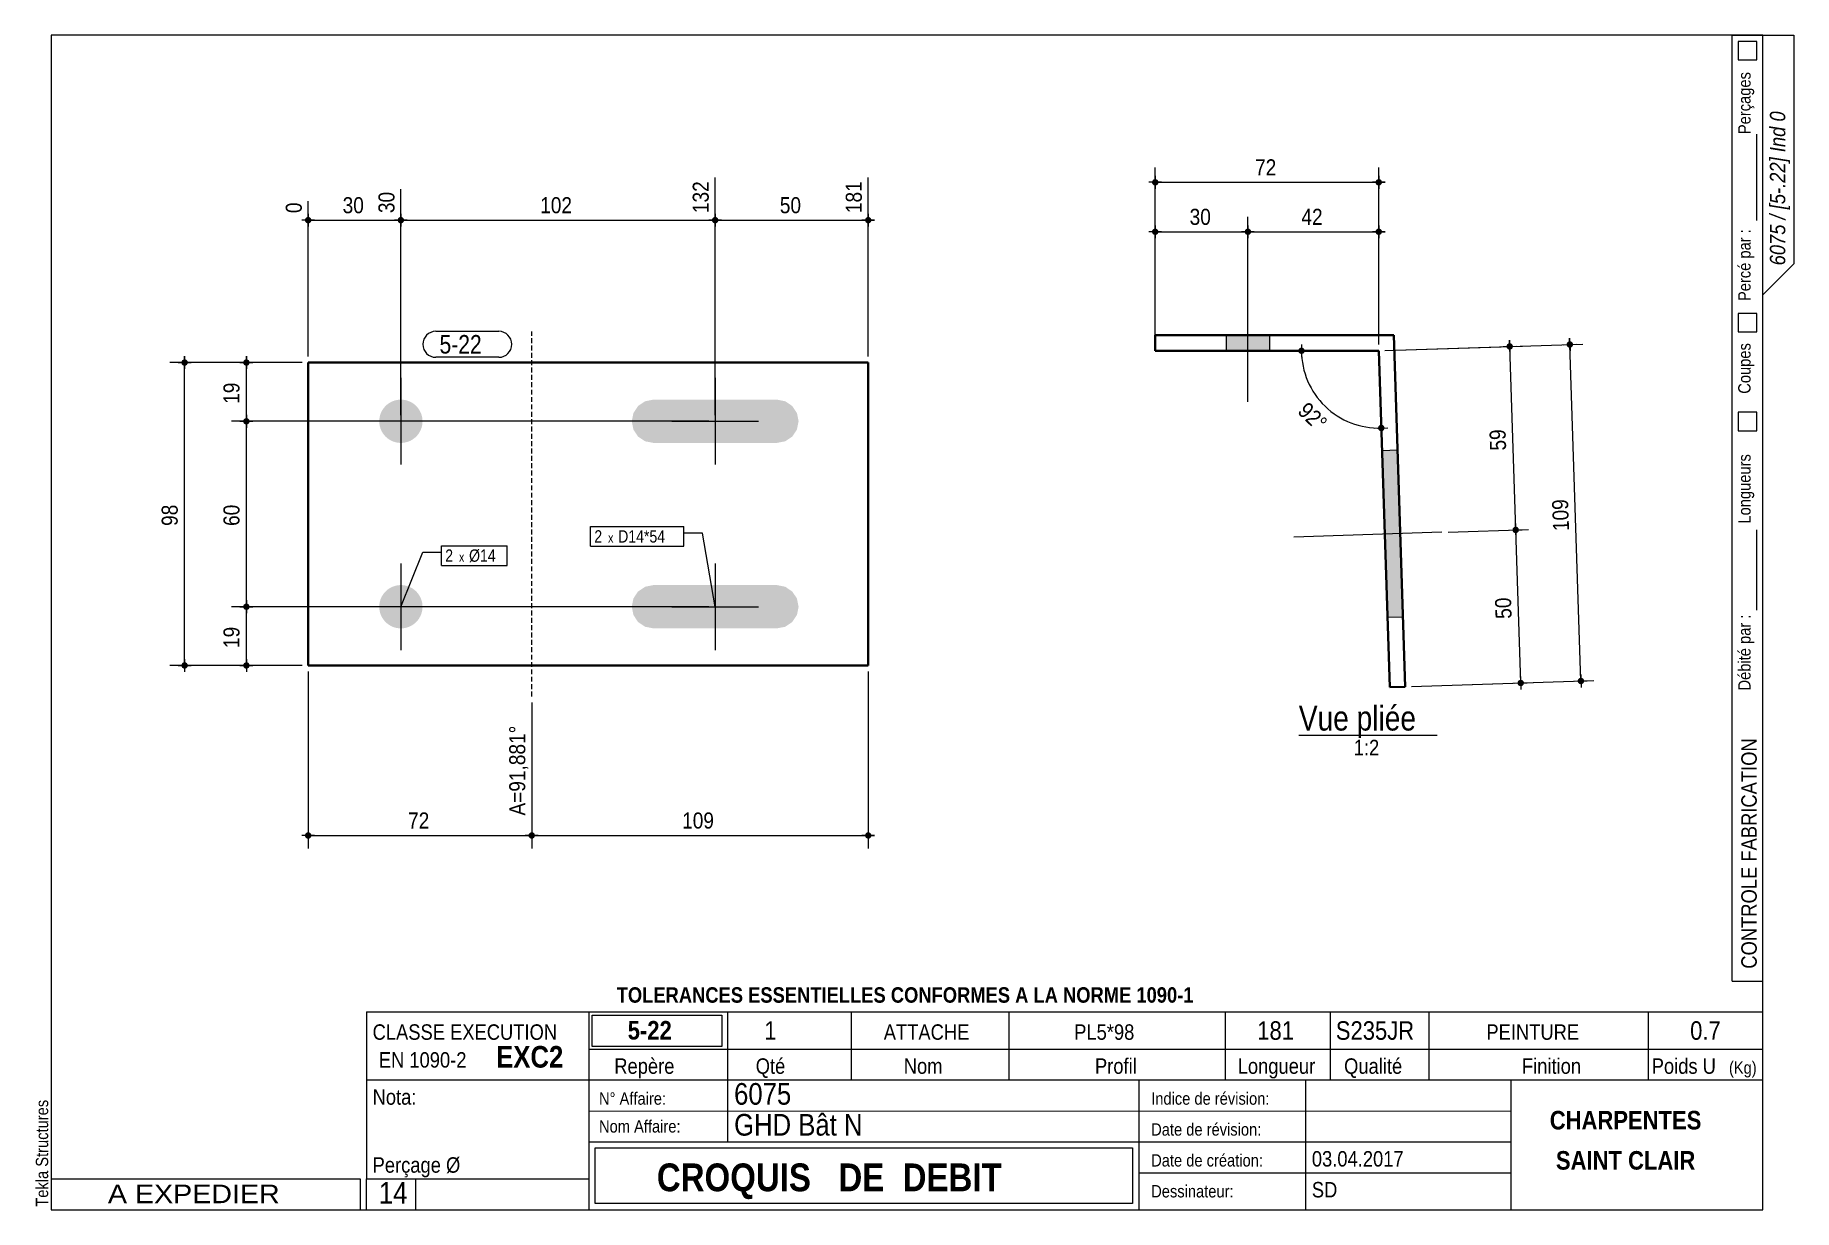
# Model space of a CAD drawing. Header units: millimetres. Extents: x 2 to 287, y 5 to 195.
import ezdxf

# ---------------------------------------------------------------- set-up
doc = ezdxf.new("R2010")
doc.units = ezdxf.units.MM
doc.linetypes.add('CACHE2', pattern=[1.190625, 0.79375, -0.396875])
for name, color, linetype, lineweight in [('Autre type objet', 1, 'Continuous', 0), ('Boulon', 7, 'Continuous', 0), ('Cache', 7, 'Continuous', 0), ('Cotation', 7, 'Continuous', 0), ('Désignation boulon', 3, 'Continuous', 0), ('Feuille dessin', 5, 'Continuous', 0), ('Piece', 2, 'Continuous', 0), ('Repère pièce', 3, 'Continuous', 0)]:
    doc.layers.add(name, color=color, linetype=linetype, lineweight=lineweight)
doc.styles.add('ARIAL', font='ARIAL.TTF')
doc.styles.add('ARIAL_BOLD', font='ARIALBD.TTF')
doc.styles.add('ARIAL_ITALIC', font='ARIALI.TTF')
doc.styles.add('ARIAL_NARROW', font='ARIAL.TTF')
doc.styles.add('COMIC_SANS_MS', font='COMIC.TTF')

# ---------------------------------------------------------------- blocks, each defined once
blk = doc.blocks.new('*A1')
at = {"layer": 'Boulon'}
for points in [[(99.21, 131.21), (98.94, 132.55), (99.21, 133.89), (99.96, 135.02), (101.1, 135.78), (102.44, 136.05), (122.44, 136.05), (123.78, 135.78), (124.91, 135.02), (125.67, 133.89), (125.94, 132.55), (125.67, 131.21), (124.91, 130.07), (123.78, 129.31), (122.44, 129.05), (102.44, 129.05), (101.1, 129.31), (99.96, 130.07)], [(99.21, 101.21), (98.94, 102.55), (99.21, 103.89), (99.96, 105.02), (101.1, 105.78), (102.44, 106.05), (122.44, 106.05), (123.78, 105.78), (124.91, 105.02), (125.67, 103.89), (125.94, 102.55), (125.67, 101.21), (124.91, 100.07), (123.78, 99.31), (122.44, 99.05), (102.44, 99.05), (101.1, 99.31), (99.96, 100.07)]]:
    blk.add_hatch(color=256, dxfattribs=at).paths.add_polyline_path(points, flags=17)
at = {"layer": 'Boulon', "linetype": 'Continuous', "lineweight": 0}
for p, q in [((112.44, 139.55), (112.44, 125.55)), ((105.44, 132.55), (119.44, 132.55)), ((112.44, 109.55), (112.44, 95.55)), ((105.44, 102.55), (119.44, 102.55))]:
    blk.add_line(p, q, dxfattribs=at)
blk = doc.blocks.new('*A2')
at = {"layer": 'Boulon'}
for points in [[(61.66, 136.05), (61.75, 136.04), (61.83, 136.04), (61.92, 136.03), (62.01, 136.02), (62.09, 136.01), (62.18, 136), (62.26, 135.98), (62.34, 135.96), (62.43, 135.94), (62.51, 135.92), (62.59, 135.9), (62.68, 135.87), (62.76, 135.84), (62.84, 135.81), (62.92, 135.78), (63, 135.75), (63.07, 135.71), (63.15, 135.67), (63.23, 135.64), (63.3, 135.59), (63.38, 135.55), (63.45, 135.51), (63.52, 135.46), (63.59, 135.41), (63.66, 135.36), (63.73, 135.31), (63.8, 135.25), (63.86, 135.2), (63.93, 135.14), (63.99, 135.08), (64.05, 135.02), (64.11, 134.96), (64.17, 134.9), (64.23, 134.83), (64.28, 134.77), (64.34, 134.7), (64.39, 134.63), (64.44, 134.56), (64.49, 134.49), (64.53, 134.42), (64.58, 134.35), (64.62, 134.27), (64.66, 134.2), (64.7, 134.12), (64.74, 134.04), (64.78, 133.97), (64.81, 133.89), (64.84, 133.81), (64.87, 133.73), (64.9, 133.65), (64.93, 133.56), (64.95, 133.48), (64.97, 133.4), (64.99, 133.32), (65.01, 133.23), (65.03, 133.15), (65.04, 133.06), (65.05, 132.98), (65.06, 132.89), (65.07, 132.81), (65.07, 132.72), (65.08, 132.63), (65.08, 132.55), (65.08, 132.46), (65.07, 132.38), (65.07, 132.29), (65.06, 132.21), (65.05, 132.12), (65.04, 132.03), (65.03, 131.95), (65.01, 131.87), (64.99, 131.78), (64.97, 131.7), (64.95, 131.61), (64.93, 131.53), (64.9, 131.45), (64.87, 131.37), (64.84, 131.29), (64.81, 131.21), (64.78, 131.13), (64.74, 131.05), (64.7, 130.97), (64.66, 130.9), (64.62, 130.82), (64.58, 130.75), (64.53, 130.68), (64.49, 130.6), (64.44, 130.53), (64.39, 130.46), (64.34, 130.4), (64.28, 130.33), (64.23, 130.26), (64.17, 130.2), (64.11, 130.14), (64.05, 130.07), (63.99, 130.01), (63.93, 129.96), (63.86, 129.9), (63.8, 129.84), (63.73, 129.79), (63.66, 129.74), (63.59, 129.69), (63.52, 129.64), (63.45, 129.59), (63.38, 129.55), (63.3, 129.5), (63.23, 129.46), (63.15, 129.42), (63.07, 129.38), (63, 129.35), (62.92, 129.31), (62.84, 129.28), (62.76, 129.25), (62.68, 129.23), (62.59, 129.2), (62.51, 129.18), (62.43, 129.15), (62.34, 129.13), (62.26, 129.12), (62.18, 129.1), (62.09, 129.09), (62.01, 129.07), (61.92, 129.07), (61.83, 129.06), (61.75, 129.05), (61.66, 129.05), (61.58, 129.05), (61.49, 129.05), (61.41, 129.05), (61.32, 129.06), (61.23, 129.07), (61.15, 129.07), (61.06, 129.09), (60.98, 129.1), (60.89, 129.12), (60.81, 129.13), (60.73, 129.15), (60.64, 129.18), (60.56, 129.2), (60.48, 129.23), (60.4, 129.25), (60.32, 129.28), (60.24, 129.31), (60.16, 129.35), (60.08, 129.38), (60, 129.42), (59.93, 129.46), (59.85, 129.5), (59.78, 129.55), (59.7, 129.59), (59.63, 129.64), (59.56, 129.69), (59.49, 129.74), (59.42, 129.79), (59.36, 129.84), (59.29, 129.9), (59.23, 129.96), (59.16, 130.01), (59.1, 130.07), (59.04, 130.14), (58.98, 130.2), (58.93, 130.26), (58.87, 130.33), (58.82, 130.4), (58.77, 130.46), (58.72, 130.53), (58.67, 130.6), (58.62, 130.68), (58.58, 130.75), (58.53, 130.82), (58.49, 130.9), (58.45, 130.97), (58.41, 131.05), (58.38, 131.13), (58.34, 131.21), (58.31, 131.29), (58.28, 131.37), (58.25, 131.45), (58.23, 131.53), (58.2, 131.61), (58.18, 131.7), (58.16, 131.78), (58.14, 131.87), (58.13, 131.95), (58.12, 132.03), (58.1, 132.12), (58.09, 132.21), (58.09, 132.29), (58.08, 132.38), (58.08, 132.46), (58.08, 132.55), (58.08, 132.63), (58.08, 132.72), (58.09, 132.81), (58.09, 132.89), (58.1, 132.98), (58.12, 133.06), (58.13, 133.15), (58.14, 133.23), (58.16, 133.32), (58.18, 133.4), (58.2, 133.48), (58.23, 133.56), (58.25, 133.65), (58.28, 133.73), (58.31, 133.81), (58.34, 133.89), (58.38, 133.97), (58.41, 134.04), (58.45, 134.12), (58.49, 134.2), (58.53, 134.27), (58.58, 134.35), (58.62, 134.42), (58.67, 134.49), (58.72, 134.56), (58.77, 134.63), (58.82, 134.7), (58.87, 134.77), (58.93, 134.83), (58.98, 134.9), (59.04, 134.96), (59.1, 135.02), (59.16, 135.08), (59.23, 135.14), (59.29, 135.2), (59.36, 135.25), (59.42, 135.31), (59.49, 135.36), (59.56, 135.41), (59.63, 135.46), (59.7, 135.51), (59.78, 135.55), (59.85, 135.59), (59.93, 135.64), (60, 135.67), (60.08, 135.71), (60.16, 135.75), (60.24, 135.78), (60.32, 135.81), (60.4, 135.84), (60.48, 135.87), (60.56, 135.9), (60.64, 135.92), (60.73, 135.94), (60.81, 135.96), (60.89, 135.98), (60.98, 136), (61.06, 136.01), (61.15, 136.02), (61.23, 136.03), (61.32, 136.04), (61.41, 136.04), (61.49, 136.05), (61.58, 136.05)], [(61.66, 106.05), (61.75, 106.04), (61.83, 106.04), (61.92, 106.03), (62.01, 106.02), (62.09, 106.01), (62.18, 106), (62.26, 105.98), (62.34, 105.96), (62.43, 105.94), (62.51, 105.92), (62.59, 105.9), (62.68, 105.87), (62.76, 105.84), (62.84, 105.81), (62.92, 105.78), (63, 105.75), (63.07, 105.71), (63.15, 105.67), (63.23, 105.64), (63.3, 105.59), (63.38, 105.55), (63.45, 105.51), (63.52, 105.46), (63.59, 105.41), (63.66, 105.36), (63.73, 105.31), (63.8, 105.25), (63.86, 105.2), (63.93, 105.14), (63.99, 105.08), (64.05, 105.02), (64.11, 104.96), (64.17, 104.9), (64.23, 104.83), (64.28, 104.77), (64.34, 104.7), (64.39, 104.63), (64.44, 104.56), (64.49, 104.49), (64.53, 104.42), (64.58, 104.35), (64.62, 104.27), (64.66, 104.2), (64.7, 104.12), (64.74, 104.04), (64.78, 103.97), (64.81, 103.89), (64.84, 103.81), (64.87, 103.73), (64.9, 103.65), (64.93, 103.56), (64.95, 103.48), (64.97, 103.4), (64.99, 103.32), (65.01, 103.23), (65.03, 103.15), (65.04, 103.06), (65.05, 102.98), (65.06, 102.89), (65.07, 102.81), (65.07, 102.72), (65.08, 102.63), (65.08, 102.55), (65.08, 102.46), (65.07, 102.38), (65.07, 102.29), (65.06, 102.21), (65.05, 102.12), (65.04, 102.03), (65.03, 101.95), (65.01, 101.87), (64.99, 101.78), (64.97, 101.7), (64.95, 101.61), (64.93, 101.53), (64.9, 101.45), (64.87, 101.37), (64.84, 101.29), (64.81, 101.21), (64.78, 101.13), (64.74, 101.05), (64.7, 100.97), (64.66, 100.9), (64.62, 100.82), (64.58, 100.75), (64.53, 100.68), (64.49, 100.6), (64.44, 100.53), (64.39, 100.46), (64.34, 100.4), (64.28, 100.33), (64.23, 100.26), (64.17, 100.2), (64.11, 100.14), (64.05, 100.07), (63.99, 100.01), (63.93, 99.96), (63.86, 99.9), (63.8, 99.84), (63.73, 99.79), (63.66, 99.74), (63.59, 99.69), (63.52, 99.64), (63.45, 99.59), (63.38, 99.55), (63.3, 99.5), (63.23, 99.46), (63.15, 99.42), (63.07, 99.38), (63, 99.35), (62.92, 99.31), (62.84, 99.28), (62.76, 99.25), (62.68, 99.23), (62.59, 99.2), (62.51, 99.18), (62.43, 99.15), (62.34, 99.13), (62.26, 99.12), (62.18, 99.1), (62.09, 99.09), (62.01, 99.07), (61.92, 99.07), (61.83, 99.06), (61.75, 99.05), (61.66, 99.05), (61.58, 99.05), (61.49, 99.05), (61.41, 99.05), (61.32, 99.06), (61.23, 99.07), (61.15, 99.07), (61.06, 99.09), (60.98, 99.1), (60.89, 99.12), (60.81, 99.13), (60.73, 99.15), (60.64, 99.18), (60.56, 99.2), (60.48, 99.23), (60.4, 99.25), (60.32, 99.28), (60.24, 99.31), (60.16, 99.35), (60.08, 99.38), (60, 99.42), (59.93, 99.46), (59.85, 99.5), (59.78, 99.55), (59.7, 99.59), (59.63, 99.64), (59.56, 99.69), (59.49, 99.74), (59.42, 99.79), (59.36, 99.84), (59.29, 99.9), (59.23, 99.96), (59.16, 100.01), (59.1, 100.07), (59.04, 100.14), (58.98, 100.2), (58.93, 100.26), (58.87, 100.33), (58.82, 100.4), (58.77, 100.46), (58.72, 100.53), (58.67, 100.6), (58.62, 100.68), (58.58, 100.75), (58.53, 100.82), (58.49, 100.9), (58.45, 100.97), (58.41, 101.05), (58.38, 101.13), (58.34, 101.21), (58.31, 101.29), (58.28, 101.37), (58.25, 101.45), (58.23, 101.53), (58.2, 101.61), (58.18, 101.7), (58.16, 101.78), (58.14, 101.87), (58.13, 101.95), (58.12, 102.03), (58.1, 102.12), (58.09, 102.21), (58.09, 102.29), (58.08, 102.38), (58.08, 102.46), (58.08, 102.55), (58.08, 102.63), (58.08, 102.72), (58.09, 102.81), (58.09, 102.89), (58.1, 102.98), (58.12, 103.06), (58.13, 103.15), (58.14, 103.23), (58.16, 103.32), (58.18, 103.4), (58.2, 103.48), (58.23, 103.56), (58.25, 103.65), (58.28, 103.73), (58.31, 103.81), (58.34, 103.89), (58.38, 103.97), (58.41, 104.04), (58.45, 104.12), (58.49, 104.2), (58.53, 104.27), (58.58, 104.35), (58.62, 104.42), (58.67, 104.49), (58.72, 104.56), (58.77, 104.63), (58.82, 104.7), (58.87, 104.77), (58.93, 104.83), (58.98, 104.9), (59.04, 104.96), (59.1, 105.02), (59.16, 105.08), (59.23, 105.14), (59.29, 105.2), (59.36, 105.25), (59.42, 105.31), (59.49, 105.36), (59.56, 105.41), (59.63, 105.46), (59.7, 105.51), (59.78, 105.55), (59.85, 105.59), (59.93, 105.64), (60, 105.67), (60.08, 105.71), (60.16, 105.75), (60.24, 105.78), (60.32, 105.81), (60.4, 105.84), (60.48, 105.87), (60.56, 105.9), (60.64, 105.92), (60.73, 105.94), (60.81, 105.96), (60.89, 105.98), (60.98, 106), (61.06, 106.01), (61.15, 106.02), (61.23, 106.03), (61.32, 106.04), (61.41, 106.04), (61.49, 106.05), (61.58, 106.05)]]:
    blk.add_hatch(color=256, dxfattribs=at).paths.add_polyline_path(points, flags=17)
at = {"layer": 'Boulon', "linetype": 'Continuous', "lineweight": 0}
for p, q in [((61.58, 139.55), (61.58, 125.55)), ((68.58, 132.55), (54.58, 132.55)), ((61.58, 109.55), (61.58, 95.55)), ((68.58, 102.55), (54.58, 102.55))]:
    blk.add_line(p, q, dxfattribs=at)
blk = doc.blocks.new('*A3')
at = {"layer": 'Cache', "color": 7, "linetype": 'CACHE2', "lineweight": 20}
blk.add_line((82.754374, 88.048413), (82.754374, 147.048413), dxfattribs=at)
at = {"layer": 'Piece', "color": 2, "linetype": 'Continuous', "lineweight": 40}
for p, q in [((137.2144, 142.048413), (46.576299, 142.048413)), ((46.576299, 142.048413), (46.576299, 93.048413)), ((137.2144, 93.048413), (137.2144, 142.048413)), ((46.576299, 93.048413), (137.2144, 93.048413))]:
    blk.add_line(p, q, dxfattribs=at)
blk = doc.blocks.new('*A4')
at = {"layer": 'Boulon'}
blk.add_hatch(color=256, dxfattribs=at).paths.add_polyline_path([(223.75, 100.87), (221.25, 100.79), (220.36, 127.78), (222.86, 127.86)], flags=17)
blk.add_hatch(color=256, dxfattribs=at).paths.add_polyline_path([(223.75, 100.87), (221.25, 100.79), (220.36, 127.78), (222.86, 127.86)], flags=17)
at = {"layer": 'Boulon', "linetype": 'Continuous', "lineweight": 0}
for p, q in [((222.86, 127.86), (220.36, 127.78)), ((222.86, 127.86), (220.36, 127.78)), ((230.05, 114.59), (206.06, 113.8)), ((230.05, 114.59), (206.06, 113.8)), ((223.75, 100.87), (221.25, 100.79)), ((223.75, 100.87), (221.25, 100.79))]:
    blk.add_line(p, q, dxfattribs=at)
blk = doc.blocks.new('*A5')
at = {"layer": 'Boulon'}
blk.add_hatch(color=256, dxfattribs=at).paths.add_polyline_path([(195.15, 143.95), (195.15, 146.45), (202.15, 146.45), (202.15, 143.95)], flags=17)
blk.add_hatch(color=256, dxfattribs=at).paths.add_polyline_path([(195.15, 143.95), (195.15, 146.45), (202.15, 146.45), (202.15, 143.95)], flags=17)
at = {"layer": 'Boulon', "linetype": 'Continuous', "lineweight": 0}
for p, q in [((198.65, 135.7), (198.65, 162.2)), ((198.65, 135.7), (198.65, 162.2)), ((195.15, 146.45), (195.15, 143.95)), ((195.15, 146.45), (195.15, 143.95)), ((202.15, 146.45), (202.15, 143.95)), ((202.15, 146.45), (202.15, 143.95))]:
    blk.add_line(p, q, dxfattribs=at)
blk = doc.blocks.new('*A6')
at = {"layer": 'Piece', "color": 2, "linetype": 'Continuous', "lineweight": 40}
for p, q in [((222.249898, 146.453726), (183.652582, 146.453726)), ((183.652582, 143.953726), (183.652582, 146.453726)), ((224.116942, 89.605109), (222.249898, 146.453726)), ((219.830656, 143.953726), (183.652582, 143.953726)), ((219.830656, 143.953726), (221.618289, 89.523047)), ((221.618289, 89.523047), (224.116942, 89.605109))]:
    blk.add_line(p, q, dxfattribs=at)
blk = doc.blocks.new('*A7')
at = {"layer": 'Feuille dessin', "linetype": 'Continuous', "lineweight": 0}
for p, q in [((282, 195), (5, 195)), ((5, 195), (5, 5)), ((282, 5), (282, 195)), ((5, 5), (282, 5))]:
    blk.add_line(p, q, dxfattribs=at)
at = {"layer": 'Feuille dessin', "style": 'ARIAL', "width": 0.85}
blk.add_text('Tekla Structures', height=2, rotation=90, dxfattribs=at).set_placement((4.5, 5.5))
blk = doc.blocks.new('*A8')
at = {"layer": 'Autre type objet', "linetype": 'Continuous', "lineweight": 0}
for p, q in [((56, 37), (92, 37)), ((56, 37), (56, 10)), ((92, 37), (92, 10)), ((56, 26), (92, 26)), ((56, 10), (92, 10)), ((56, 5), (56, 10)), ((64, 5), (64, 10)), ((56, 5), (64, 5))]:
    blk.add_line(p, q, dxfattribs=at)
at = {"layer": 'Autre type objet', "width": 0.85}
for s, height, style, p in [('CLASSE EXECUTION', 2.5, 'ARIAL', (57, 32.5)), ('EXC2', 3.5, 'ARIAL_BOLD', (77, 28)), ('EN 1090-2', 2.5, 'ARIAL', (58, 28)), ('Nota:', 2.5, 'ARIAL', (57, 22)), ('Perçage Ø', 2.5, 'ARIAL', (57, 11)), ('14', 3.5, 'ARIAL_NARROW', (58.014234, 6))]:
    blk.add_text(s, height=height, dxfattribs=dict(at, style=style)).set_placement(p)
blk = doc.blocks.new('*A9')
at = {"layer": 'Autre type objet', "linetype": 'Continuous', "lineweight": 0}
for p, q in [((277, 42), (277, 195)), ((277, 195), (287, 195)), ((278, 194), (278, 191)), ((281, 194), (278, 194)), ((281, 191), (281, 194)), ((282, 42), (282, 195)), ((287, 195), (287, 158)), ((278, 191), (281, 191)), ((281, 165), (281, 179)), ((287, 158), (282, 153)), ((278, 150), (278, 147)), ((281, 150), (278, 150)), ((281, 147), (281, 150)), ((278, 147), (281, 147)), ((278, 134), (278, 131)), ((281, 134), (278, 134)), ((281, 131), (281, 134)), ((278, 131), (281, 131)), ((281, 102), (281, 115)), ((277, 42), (282, 42))]:
    blk.add_line(p, q, dxfattribs=at)
at = {"layer": 'Autre type objet', "width": 0.85}
for s, height, style, p in [('Perçages', 2, 'ARIAL', (280, 179)), ('6075 / [5-.22] Ind 0', 2.5, 'ARIAL_ITALIC', (285.619109, 157.760245)), ('Percé par :', 2, 'ARIAL', (280, 152)), ('Coupes', 2, 'ARIAL', (280, 137)), ('Longueurs', 2, 'ARIAL', (280, 116)), ('Débité par :', 2, 'ARIAL', (280, 89)), ('CONTROLE FABRICATION', 2.5, 'ARIAL', (281, 44))]:
    blk.add_text(s, height=height, rotation=90, dxfattribs=dict(at, style=style)).set_placement(p)
blk = doc.blocks.new('*A10')
at = {"layer": 'Autre type objet', "linetype": 'Continuous', "lineweight": 0}
for p, q in [((92, 37), (282, 37)), ((92, 37), (92, 31)), ((114.5, 31), (114.5, 37)), ((134.5, 31), (134.5, 37)), ((160, 31), (160, 37)), ((195, 31), (195, 37)), ((212, 31), (212, 37)), ((228, 31), (228, 37)), ((263.5, 31), (263.5, 37)), ((282, 31), (282, 37)), ((92.51953, 36.5), (113.5, 36.5)), ((92.51953, 31.394341), (92.51953, 36.5)), ((113.5, 36.5), (113.5, 31.394341)), ((113.5, 31.394341), (92.51953, 31.394341)), ((92, 31), (282, 31)), ((92, 31), (92, 5)), ((114.5, 16), (114.5, 31)), ((134.5, 26), (134.5, 31)), ((160, 26), (160, 31)), ((195, 26), (195, 31)), ((212, 26), (212, 31)), ((228, 26), (228, 31)), ((263.5, 26), (263.5, 31)), ((282, 5), (282, 31)), ((92, 26), (282, 26)), ((181, 26), (181, 5)), ((208, 26), (208, 5)), ((241.262466, 5), (241.262466, 26)), ((92, 21), (241.327069, 20.935451)), ((92, 16), (181, 16)), ((93, 15), (180, 15)), ((93, 6), (93, 15)), ((180, 15), (180, 6)), ((181, 16), (241.297815, 16.021151)), ((181, 11), (241.217807, 10.969512)), ((180, 6), (93, 6)), ((92, 5), (282, 5))]:
    blk.add_line(p, q, dxfattribs=at)
at = {"layer": 'Autre type objet', "width": 0.85}
for s, height, style, p in [('TOLERANCES ESSENTIELLES CONFORMES A LA NORME 1090-1', 2.5, 'ARIAL_BOLD', (96.5, 38.5)), ('5-22', 3, 'ARIAL_BOLD', (98.285724, 32.540141)), ('1', 3, 'ARIAL', (120.389893, 32.5)), ('ATTACHE', 2.5, 'ARIAL', (139.718018, 32.5)), ('PL5*98', 2.5, 'ARIAL', (170.537964, 32.5)), ('181', 3, 'ARIAL', (200.165771, 32.5)), ('S235JR', 3, 'ARIAL', (212.880127, 32.5)), ('PEINTURE', 2.5, 'ARIAL', (237.24646, 32.5)), ('0.7', 3, 'ARIAL', (270.222412, 32.5)), ('Repère', 2.5, 'ARIAL', (96.112978, 27)), ('Qté', 2.5, 'ARIAL', (119, 27)), ('Nom', 2.5, 'ARIAL', (142.961426, 27)), ('Profil', 2.5, 'ARIAL', (173.903564, 27)), ('Longueur', 2.5, 'ARIAL', (197, 27)), ('Qualité', 2.5, 'ARIAL', (214.218018, 27)), ('Finition', 2.5, 'ARIAL', (243, 27)), ('Poids U', 2.5, 'ARIAL', (264, 27)), ('(Kg)', 2, 'ARIAL', (276.5, 27)), ('N° Affaire:', 2, 'ARIAL', (93.640566, 22)), ('6075', 3.5, 'ARIAL', (115.5, 22)), ('Indice de révision:', 2, 'ARIAL', (183, 22)), ('GHD Bât N', 3.5, 'ARIAL', (115.5, 17)), ('CHARPENTES', 3, 'ARIAL_BOLD', (247.5, 18)), ('Nom Affaire:', 2, 'ARIAL', (93.640566, 17.5)), ('Date de révision:', 2, 'ARIAL', (183, 17)), ('03.04.2017', 2.5, 'ARIAL', (209, 12)), ('SAINT CLAIR', 3, 'ARIAL_BOLD', (248.5, 11.5)), ('CROQUIS   DE  DEBIT', 4.5, 'ARIAL_BOLD', (103, 8)), ('Date de création:', 2, 'ARIAL', (183, 12)), ('Dessinateur:', 2, 'ARIAL', (183, 7)), ('SD', 2.5, 'ARIAL', (209, 7))]:
    blk.add_text(s, height=height, dxfattribs=dict(at, style=style)).set_placement(p)
blk = doc.blocks.new('*A11')
at = {"layer": 'Autre type objet', "linetype": 'Continuous', "lineweight": 0}
for p, q in [((5, 10), (55, 10)), ((5, 10), (5, 5)), ((55, 10), (55, 5)), ((5, 5), (55, 5))]:
    blk.add_line(p, q, dxfattribs=at)
at = {"layer": 'Autre type objet', "style": 'ARIAL', "width": 1.105}
blk.add_text('A EXPEDIER', height=3, dxfattribs=at).set_placement((14.169647, 6.073465))
blk = doc.blocks.new('*A12')
at = {"layer": 'Cotation'}
for points in [[(46.55, 164.56), (46.53, 164.56), (46.5, 164.56), (46.47, 164.57), (46.45, 164.57), (46.43, 164.58), (46.4, 164.59), (46.38, 164.6), (46.35, 164.61), (46.33, 164.62), (46.31, 164.63), (46.29, 164.65), (46.27, 164.66), (46.25, 164.68), (46.23, 164.69), (46.21, 164.71), (46.19, 164.73), (46.17, 164.75), (46.16, 164.77), (46.14, 164.79), (46.13, 164.81), (46.12, 164.83), (46.11, 164.86), (46.1, 164.88), (46.09, 164.9), (46.08, 164.93), (46.07, 164.95), (46.07, 164.98), (46.06, 165), (46.06, 165.03), (46.06, 165.05), (46.06, 165.08), (46.06, 165.1), (46.06, 165.13), (46.06, 165.15), (46.07, 165.18), (46.07, 165.2), (46.08, 165.23), (46.09, 165.25), (46.1, 165.28), (46.11, 165.3), (46.12, 165.32), (46.13, 165.35), (46.14, 165.37), (46.16, 165.39), (46.17, 165.41), (46.19, 165.43), (46.21, 165.45), (46.23, 165.46), (46.25, 165.48), (46.27, 165.5), (46.29, 165.51), (46.31, 165.52), (46.33, 165.54), (46.35, 165.55), (46.38, 165.56), (46.4, 165.57), (46.43, 165.58), (46.45, 165.58), (46.47, 165.59), (46.5, 165.59), (46.53, 165.6), (46.55, 165.6), (46.58, 165.6), (46.6, 165.6), (46.63, 165.6), (46.65, 165.59), (46.68, 165.59), (46.7, 165.58), (46.73, 165.58), (46.75, 165.57), (46.78, 165.56), (46.8, 165.55), (46.82, 165.54), (46.84, 165.52), (46.87, 165.51), (46.89, 165.5), (46.91, 165.48), (46.93, 165.46), (46.94, 165.45), (46.96, 165.43), (46.98, 165.41), (46.99, 165.39), (47.01, 165.37), (47.02, 165.35), (47.03, 165.32), (47.05, 165.3), (47.06, 165.28), (47.07, 165.25), (47.07, 165.23), (47.08, 165.2), (47.09, 165.18), (47.09, 165.15), (47.09, 165.13), (47.1, 165.1), (47.1, 165.08), (47.1, 165.05), (47.09, 165.03), (47.09, 165), (47.09, 164.98), (47.08, 164.95), (47.07, 164.93), (47.07, 164.9), (47.06, 164.88), (47.05, 164.86), (47.03, 164.83), (47.02, 164.81), (47.01, 164.79), (46.99, 164.77), (46.98, 164.75), (46.96, 164.73), (46.94, 164.71), (46.93, 164.69), (46.91, 164.68), (46.89, 164.66), (46.87, 164.65), (46.84, 164.63), (46.82, 164.62), (46.8, 164.61), (46.78, 164.6), (46.75, 164.59), (46.73, 164.58), (46.7, 164.57), (46.68, 164.57), (46.65, 164.56), (46.63, 164.56), (46.6, 164.56), (46.58, 164.56)], [(61.55, 164.56), (61.53, 164.56), (61.5, 164.56), (61.48, 164.57), (61.45, 164.57), (61.43, 164.58), (61.4, 164.59), (61.38, 164.6), (61.36, 164.61), (61.33, 164.62), (61.31, 164.63), (61.29, 164.65), (61.27, 164.66), (61.25, 164.68), (61.23, 164.69), (61.21, 164.71), (61.19, 164.73), (61.18, 164.75), (61.16, 164.77), (61.15, 164.79), (61.13, 164.81), (61.12, 164.83), (61.11, 164.86), (61.1, 164.88), (61.09, 164.9), (61.08, 164.93), (61.07, 164.95), (61.07, 164.98), (61.06, 165), (61.06, 165.03), (61.06, 165.05), (61.06, 165.08), (61.06, 165.1), (61.06, 165.13), (61.06, 165.15), (61.07, 165.18), (61.07, 165.2), (61.08, 165.23), (61.09, 165.25), (61.1, 165.28), (61.11, 165.3), (61.12, 165.32), (61.13, 165.35), (61.15, 165.37), (61.16, 165.39), (61.18, 165.41), (61.19, 165.43), (61.21, 165.45), (61.23, 165.46), (61.25, 165.48), (61.27, 165.5), (61.29, 165.51), (61.31, 165.52), (61.33, 165.54), (61.36, 165.55), (61.38, 165.56), (61.4, 165.57), (61.43, 165.58), (61.45, 165.58), (61.48, 165.59), (61.5, 165.59), (61.53, 165.6), (61.55, 165.6), (61.58, 165.6), (61.6, 165.6), (61.63, 165.6), (61.65, 165.59), (61.68, 165.59), (61.7, 165.58), (61.73, 165.58), (61.75, 165.57), (61.78, 165.56), (61.8, 165.55), (61.82, 165.54), (61.85, 165.52), (61.87, 165.51), (61.89, 165.5), (61.91, 165.48), (61.93, 165.46), (61.95, 165.45), (61.96, 165.43), (61.98, 165.41), (62, 165.39), (62.01, 165.37), (62.02, 165.35), (62.04, 165.32), (62.05, 165.3), (62.06, 165.28), (62.07, 165.25), (62.08, 165.23), (62.08, 165.2), (62.09, 165.18), (62.09, 165.15), (62.1, 165.13), (62.1, 165.1), (62.1, 165.08), (62.1, 165.05), (62.1, 165.03), (62.09, 165), (62.09, 164.98), (62.08, 164.95), (62.08, 164.93), (62.07, 164.9), (62.06, 164.88), (62.05, 164.86), (62.04, 164.83), (62.02, 164.81), (62.01, 164.79), (62, 164.77), (61.98, 164.75), (61.96, 164.73), (61.95, 164.71), (61.93, 164.69), (61.91, 164.68), (61.89, 164.66), (61.87, 164.65), (61.85, 164.63), (61.82, 164.62), (61.8, 164.61), (61.78, 164.6), (61.75, 164.59), (61.73, 164.58), (61.7, 164.57), (61.68, 164.57), (61.65, 164.56), (61.63, 164.56), (61.6, 164.56), (61.58, 164.56)]]:
    blk.add_hatch(color=256, dxfattribs=at).paths.add_polyline_path(points, flags=17)
at = {"layer": 'Cotation', "linetype": 'Continuous', "lineweight": 0}
for p, q in [((46.58, 143.05), (46.58, 168.15)), ((61.58, 133.55), (61.58, 170.08)), ((47.62, 165.08), (45.54, 165.08)), ((46.58, 165.08), (45.54, 165.08)), ((46.58, 166.12), (46.58, 164.04)), ((46.58, 165.08), (61.58, 165.08)), ((62.62, 165.08), (60.54, 165.08)), ((61.58, 166.12), (61.58, 164.04)), ((61.58, 165.08), (62.62, 165.08))]:
    blk.add_line(p, q, dxfattribs=at)
at = {"layer": 'Cotation'}
for p in [(46.58, 165.08), (61.58, 165.08)]:
    blk.add_point(p, dxfattribs=at)
at = {"layer": 'Cotation', "style": 'ARIAL', "width": 0.85}
blk.add_text('30', height=2.6, dxfattribs=at).set_placement((52.15, 166.2))
for s, p in [('30', (60.54, 166.22)), ('0', (45.54, 166.22))]:
    blk.add_text(s, height=2.6, rotation=90.0002, dxfattribs=at).set_placement(p)
blk = doc.blocks.new('*A13')
at = {"layer": 'Cotation'}
for points in [[(61.55, 164.56), (61.53, 164.56), (61.5, 164.56), (61.48, 164.57), (61.45, 164.57), (61.43, 164.58), (61.4, 164.59), (61.38, 164.6), (61.36, 164.61), (61.33, 164.62), (61.31, 164.63), (61.29, 164.65), (61.27, 164.66), (61.25, 164.68), (61.23, 164.69), (61.21, 164.71), (61.19, 164.73), (61.18, 164.75), (61.16, 164.77), (61.15, 164.79), (61.13, 164.81), (61.12, 164.83), (61.11, 164.86), (61.1, 164.88), (61.09, 164.9), (61.08, 164.93), (61.07, 164.95), (61.07, 164.98), (61.06, 165), (61.06, 165.03), (61.06, 165.05), (61.06, 165.08), (61.06, 165.1), (61.06, 165.13), (61.06, 165.15), (61.07, 165.18), (61.07, 165.2), (61.08, 165.23), (61.09, 165.25), (61.1, 165.28), (61.11, 165.3), (61.12, 165.32), (61.13, 165.35), (61.15, 165.37), (61.16, 165.39), (61.18, 165.41), (61.19, 165.43), (61.21, 165.45), (61.23, 165.46), (61.25, 165.48), (61.27, 165.5), (61.29, 165.51), (61.31, 165.52), (61.33, 165.54), (61.36, 165.55), (61.38, 165.56), (61.4, 165.57), (61.43, 165.58), (61.45, 165.58), (61.48, 165.59), (61.5, 165.59), (61.53, 165.6), (61.55, 165.6), (61.58, 165.6), (61.6, 165.6), (61.63, 165.6), (61.65, 165.59), (61.68, 165.59), (61.7, 165.58), (61.73, 165.58), (61.75, 165.57), (61.78, 165.56), (61.8, 165.55), (61.82, 165.54), (61.85, 165.52), (61.87, 165.51), (61.89, 165.5), (61.91, 165.48), (61.93, 165.46), (61.95, 165.45), (61.96, 165.43), (61.98, 165.41), (62, 165.39), (62.01, 165.37), (62.02, 165.35), (62.04, 165.32), (62.05, 165.3), (62.06, 165.28), (62.07, 165.25), (62.08, 165.23), (62.08, 165.2), (62.09, 165.18), (62.09, 165.15), (62.1, 165.13), (62.1, 165.1), (62.1, 165.08), (62.1, 165.05), (62.1, 165.03), (62.09, 165), (62.09, 164.98), (62.08, 164.95), (62.08, 164.93), (62.07, 164.9), (62.06, 164.88), (62.05, 164.86), (62.04, 164.83), (62.02, 164.81), (62.01, 164.79), (62, 164.77), (61.98, 164.75), (61.96, 164.73), (61.95, 164.71), (61.93, 164.69), (61.91, 164.68), (61.89, 164.66), (61.87, 164.65), (61.85, 164.63), (61.82, 164.62), (61.8, 164.61), (61.78, 164.6), (61.75, 164.59), (61.73, 164.58), (61.7, 164.57), (61.68, 164.57), (61.65, 164.56), (61.63, 164.56), (61.6, 164.56), (61.58, 164.56)], [(112.41, 164.56), (112.39, 164.56), (112.36, 164.56), (112.34, 164.57), (112.31, 164.57), (112.29, 164.58), (112.26, 164.59), (112.24, 164.6), (112.22, 164.61), (112.19, 164.62), (112.17, 164.63), (112.15, 164.65), (112.13, 164.66), (112.11, 164.68), (112.09, 164.69), (112.07, 164.71), (112.05, 164.73), (112.04, 164.75), (112.02, 164.77), (112.01, 164.79), (111.99, 164.81), (111.98, 164.83), (111.97, 164.86), (111.96, 164.88), (111.95, 164.9), (111.94, 164.93), (111.94, 164.95), (111.93, 164.98), (111.93, 165), (111.92, 165.03), (111.92, 165.05), (111.92, 165.08), (111.92, 165.1), (111.92, 165.13), (111.93, 165.15), (111.93, 165.18), (111.94, 165.2), (111.94, 165.23), (111.95, 165.25), (111.96, 165.28), (111.97, 165.3), (111.98, 165.32), (111.99, 165.35), (112.01, 165.37), (112.02, 165.39), (112.04, 165.41), (112.05, 165.43), (112.07, 165.45), (112.09, 165.46), (112.11, 165.48), (112.13, 165.5), (112.15, 165.51), (112.17, 165.52), (112.19, 165.54), (112.22, 165.55), (112.24, 165.56), (112.26, 165.57), (112.29, 165.58), (112.31, 165.58), (112.34, 165.59), (112.36, 165.59), (112.39, 165.6), (112.41, 165.6), (112.44, 165.6), (112.47, 165.6), (112.49, 165.6), (112.52, 165.59), (112.54, 165.59), (112.57, 165.58), (112.59, 165.58), (112.61, 165.57), (112.64, 165.56), (112.66, 165.55), (112.68, 165.54), (112.71, 165.52), (112.73, 165.51), (112.75, 165.5), (112.77, 165.48), (112.79, 165.46), (112.81, 165.45), (112.83, 165.43), (112.84, 165.41), (112.86, 165.39), (112.87, 165.37), (112.89, 165.35), (112.9, 165.32), (112.91, 165.3), (112.92, 165.28), (112.93, 165.25), (112.94, 165.23), (112.94, 165.2), (112.95, 165.18), (112.95, 165.15), (112.96, 165.13), (112.96, 165.1), (112.96, 165.08), (112.96, 165.05), (112.96, 165.03), (112.95, 165), (112.95, 164.98), (112.94, 164.95), (112.94, 164.93), (112.93, 164.9), (112.92, 164.88), (112.91, 164.86), (112.9, 164.83), (112.89, 164.81), (112.87, 164.79), (112.86, 164.77), (112.84, 164.75), (112.83, 164.73), (112.81, 164.71), (112.79, 164.69), (112.77, 164.68), (112.75, 164.66), (112.73, 164.65), (112.71, 164.63), (112.68, 164.62), (112.66, 164.61), (112.64, 164.6), (112.61, 164.59), (112.59, 164.58), (112.57, 164.57), (112.54, 164.57), (112.52, 164.56), (112.49, 164.56), (112.47, 164.56), (112.44, 164.56)]]:
    blk.add_hatch(color=256, dxfattribs=at).paths.add_polyline_path(points, flags=17)
at = {"layer": 'Cotation', "linetype": 'Continuous', "lineweight": 0}
for p, q in [((112.44, 133.55), (112.44, 172)), ((61.58, 133.55), (61.58, 170.08)), ((62.62, 165.08), (60.54, 165.08)), ((61.58, 165.08), (60.54, 165.08)), ((61.58, 166.12), (61.58, 164.04)), ((61.58, 165.08), (112.44, 165.08)), ((113.48, 165.08), (111.4, 165.08)), ((112.44, 166.12), (112.44, 164.04)), ((112.44, 165.08), (113.48, 165.08))]:
    blk.add_line(p, q, dxfattribs=at)
at = {"layer": 'Cotation'}
for p in [(61.58, 165.08), (112.44, 165.08)]:
    blk.add_point(p, dxfattribs=at)
at = {"layer": 'Cotation', "style": 'ARIAL', "width": 0.85}
blk.add_text('132', height=2.6, rotation=90.0002, dxfattribs=at).set_placement((111.4, 166.22))
blk.add_text('102', height=2.6, dxfattribs=at).set_placement((84.12, 166.2))
blk = doc.blocks.new('*A14')
at = {"layer": 'Cotation'}
for points in [[(112.41, 164.56), (112.39, 164.56), (112.36, 164.56), (112.34, 164.57), (112.31, 164.57), (112.29, 164.58), (112.26, 164.59), (112.24, 164.6), (112.22, 164.61), (112.19, 164.62), (112.17, 164.63), (112.15, 164.65), (112.13, 164.66), (112.11, 164.68), (112.09, 164.69), (112.07, 164.71), (112.05, 164.73), (112.04, 164.75), (112.02, 164.77), (112.01, 164.79), (111.99, 164.81), (111.98, 164.83), (111.97, 164.86), (111.96, 164.88), (111.95, 164.9), (111.94, 164.93), (111.94, 164.95), (111.93, 164.98), (111.93, 165), (111.92, 165.03), (111.92, 165.05), (111.92, 165.08), (111.92, 165.1), (111.92, 165.13), (111.93, 165.15), (111.93, 165.18), (111.94, 165.2), (111.94, 165.23), (111.95, 165.25), (111.96, 165.28), (111.97, 165.3), (111.98, 165.32), (111.99, 165.35), (112.01, 165.37), (112.02, 165.39), (112.04, 165.41), (112.05, 165.43), (112.07, 165.45), (112.09, 165.46), (112.11, 165.48), (112.13, 165.5), (112.15, 165.51), (112.17, 165.52), (112.19, 165.54), (112.22, 165.55), (112.24, 165.56), (112.26, 165.57), (112.29, 165.58), (112.31, 165.58), (112.34, 165.59), (112.36, 165.59), (112.39, 165.6), (112.41, 165.6), (112.44, 165.6), (112.47, 165.6), (112.49, 165.6), (112.52, 165.59), (112.54, 165.59), (112.57, 165.58), (112.59, 165.58), (112.61, 165.57), (112.64, 165.56), (112.66, 165.55), (112.68, 165.54), (112.71, 165.52), (112.73, 165.51), (112.75, 165.5), (112.77, 165.48), (112.79, 165.46), (112.81, 165.45), (112.83, 165.43), (112.84, 165.41), (112.86, 165.39), (112.87, 165.37), (112.89, 165.35), (112.9, 165.32), (112.91, 165.3), (112.92, 165.28), (112.93, 165.25), (112.94, 165.23), (112.94, 165.2), (112.95, 165.18), (112.95, 165.15), (112.96, 165.13), (112.96, 165.1), (112.96, 165.08), (112.96, 165.05), (112.96, 165.03), (112.95, 165), (112.95, 164.98), (112.94, 164.95), (112.94, 164.93), (112.93, 164.9), (112.92, 164.88), (112.91, 164.86), (112.9, 164.83), (112.89, 164.81), (112.87, 164.79), (112.86, 164.77), (112.84, 164.75), (112.83, 164.73), (112.81, 164.71), (112.79, 164.69), (112.77, 164.68), (112.75, 164.66), (112.73, 164.65), (112.71, 164.63), (112.68, 164.62), (112.66, 164.61), (112.64, 164.6), (112.61, 164.59), (112.59, 164.58), (112.57, 164.57), (112.54, 164.57), (112.52, 164.56), (112.49, 164.56), (112.47, 164.56), (112.44, 164.56)], [(137.19, 164.56), (137.16, 164.56), (137.14, 164.56), (137.11, 164.57), (137.09, 164.57), (137.06, 164.58), (137.04, 164.59), (137.02, 164.6), (136.99, 164.61), (136.97, 164.62), (136.95, 164.63), (136.93, 164.65), (136.9, 164.66), (136.88, 164.68), (136.87, 164.69), (136.85, 164.71), (136.83, 164.73), (136.81, 164.75), (136.8, 164.77), (136.78, 164.79), (136.77, 164.81), (136.76, 164.83), (136.74, 164.86), (136.73, 164.88), (136.72, 164.9), (136.72, 164.93), (136.71, 164.95), (136.7, 164.98), (136.7, 165), (136.7, 165.03), (136.7, 165.05), (136.69, 165.08), (136.7, 165.1), (136.7, 165.13), (136.7, 165.15), (136.7, 165.18), (136.71, 165.2), (136.72, 165.23), (136.72, 165.25), (136.73, 165.28), (136.74, 165.3), (136.76, 165.32), (136.77, 165.35), (136.78, 165.37), (136.8, 165.39), (136.81, 165.41), (136.83, 165.43), (136.85, 165.45), (136.87, 165.46), (136.88, 165.48), (136.9, 165.5), (136.93, 165.51), (136.95, 165.52), (136.97, 165.54), (136.99, 165.55), (137.02, 165.56), (137.04, 165.57), (137.06, 165.58), (137.09, 165.58), (137.11, 165.59), (137.14, 165.59), (137.16, 165.6), (137.19, 165.6), (137.21, 165.6), (137.24, 165.6), (137.27, 165.6), (137.29, 165.59), (137.32, 165.59), (137.34, 165.58), (137.37, 165.58), (137.39, 165.57), (137.41, 165.56), (137.44, 165.55), (137.46, 165.54), (137.48, 165.52), (137.5, 165.51), (137.52, 165.5), (137.54, 165.48), (137.56, 165.46), (137.58, 165.45), (137.6, 165.43), (137.62, 165.41), (137.63, 165.39), (137.65, 165.37), (137.66, 165.35), (137.67, 165.32), (137.68, 165.3), (137.69, 165.28), (137.7, 165.25), (137.71, 165.23), (137.72, 165.2), (137.72, 165.18), (137.73, 165.15), (137.73, 165.13), (137.73, 165.1), (137.73, 165.08), (137.73, 165.05), (137.73, 165.03), (137.73, 165), (137.72, 164.98), (137.72, 164.95), (137.71, 164.93), (137.7, 164.9), (137.69, 164.88), (137.68, 164.86), (137.67, 164.83), (137.66, 164.81), (137.65, 164.79), (137.63, 164.77), (137.62, 164.75), (137.6, 164.73), (137.58, 164.71), (137.56, 164.69), (137.54, 164.68), (137.52, 164.66), (137.5, 164.65), (137.48, 164.63), (137.46, 164.62), (137.44, 164.61), (137.41, 164.6), (137.39, 164.59), (137.37, 164.58), (137.34, 164.57), (137.32, 164.57), (137.29, 164.56), (137.27, 164.56), (137.24, 164.56), (137.21, 164.56)]]:
    blk.add_hatch(color=256, dxfattribs=at).paths.add_polyline_path(points, flags=17)
at = {"layer": 'Cotation', "linetype": 'Continuous', "lineweight": 0}
for p, q in [((112.44, 133.55), (112.44, 172)), ((137.21, 143.05), (137.21, 172)), ((113.48, 165.08), (111.4, 165.08)), ((112.44, 165.08), (111.4, 165.08)), ((112.44, 166.12), (112.44, 164.04)), ((112.44, 165.08), (137.21, 165.08)), ((138.25, 165.08), (136.17, 165.08)), ((137.21, 166.12), (137.21, 164.04)), ((137.21, 165.08), (138.25, 165.08))]:
    blk.add_line(p, q, dxfattribs=at)
at = {"layer": 'Cotation'}
for p in [(112.44, 165.08), (137.21, 165.08)]:
    blk.add_point(p, dxfattribs=at)
at = {"layer": 'Cotation', "style": 'ARIAL', "width": 0.85}
blk.add_text('181', height=2.6, rotation=90.0002, dxfattribs=at).set_placement((136.17, 166.22))
blk.add_text('50', height=2.6, dxfattribs=at).set_placement((122.9, 166.2))
blk = doc.blocks.new('*A15')
at = {"layer": 'Cotation'}
for points in [[(26.55, 141.53), (26.53, 141.53), (26.5, 141.53), (26.47, 141.54), (26.45, 141.54), (26.43, 141.55), (26.4, 141.56), (26.38, 141.57), (26.35, 141.58), (26.33, 141.59), (26.31, 141.6), (26.29, 141.62), (26.27, 141.63), (26.25, 141.65), (26.23, 141.66), (26.21, 141.68), (26.19, 141.7), (26.17, 141.72), (26.16, 141.74), (26.14, 141.76), (26.13, 141.78), (26.12, 141.8), (26.11, 141.83), (26.1, 141.85), (26.09, 141.87), (26.08, 141.9), (26.07, 141.92), (26.07, 141.95), (26.06, 141.97), (26.06, 142), (26.06, 142.02), (26.06, 142.05), (26.06, 142.07), (26.06, 142.1), (26.06, 142.12), (26.07, 142.15), (26.07, 142.17), (26.08, 142.2), (26.09, 142.22), (26.1, 142.25), (26.11, 142.27), (26.12, 142.29), (26.13, 142.32), (26.14, 142.34), (26.16, 142.36), (26.17, 142.38), (26.19, 142.4), (26.21, 142.42), (26.23, 142.43), (26.25, 142.45), (26.27, 142.47), (26.29, 142.48), (26.31, 142.49), (26.33, 142.51), (26.35, 142.52), (26.38, 142.53), (26.4, 142.54), (26.43, 142.55), (26.45, 142.55), (26.47, 142.56), (26.5, 142.56), (26.53, 142.57), (26.55, 142.57), (26.58, 142.57), (26.6, 142.57), (26.63, 142.57), (26.65, 142.56), (26.68, 142.56), (26.7, 142.55), (26.73, 142.55), (26.75, 142.54), (26.78, 142.53), (26.8, 142.52), (26.82, 142.51), (26.84, 142.49), (26.87, 142.48), (26.89, 142.47), (26.91, 142.45), (26.93, 142.43), (26.94, 142.42), (26.96, 142.4), (26.98, 142.38), (26.99, 142.36), (27.01, 142.34), (27.02, 142.32), (27.03, 142.29), (27.05, 142.27), (27.06, 142.25), (27.07, 142.22), (27.07, 142.2), (27.08, 142.17), (27.09, 142.15), (27.09, 142.12), (27.09, 142.1), (27.1, 142.07), (27.1, 142.05), (27.1, 142.02), (27.09, 142), (27.09, 141.97), (27.09, 141.95), (27.08, 141.92), (27.07, 141.9), (27.07, 141.87), (27.06, 141.85), (27.05, 141.83), (27.03, 141.8), (27.02, 141.78), (27.01, 141.76), (26.99, 141.74), (26.98, 141.72), (26.96, 141.7), (26.94, 141.68), (26.93, 141.66), (26.91, 141.65), (26.89, 141.63), (26.87, 141.62), (26.84, 141.6), (26.82, 141.59), (26.8, 141.58), (26.78, 141.57), (26.75, 141.56), (26.73, 141.55), (26.7, 141.54), (26.68, 141.54), (26.65, 141.53), (26.63, 141.53), (26.6, 141.53), (26.58, 141.53)], [(26.55, 92.53), (26.53, 92.53), (26.5, 92.53), (26.47, 92.54), (26.45, 92.54), (26.43, 92.55), (26.4, 92.56), (26.38, 92.57), (26.35, 92.58), (26.33, 92.59), (26.31, 92.6), (26.29, 92.62), (26.27, 92.63), (26.25, 92.65), (26.23, 92.66), (26.21, 92.68), (26.19, 92.7), (26.17, 92.72), (26.16, 92.74), (26.14, 92.76), (26.13, 92.78), (26.12, 92.8), (26.11, 92.83), (26.1, 92.85), (26.09, 92.87), (26.08, 92.9), (26.07, 92.92), (26.07, 92.95), (26.06, 92.97), (26.06, 93), (26.06, 93.02), (26.06, 93.05), (26.06, 93.07), (26.06, 93.1), (26.06, 93.12), (26.07, 93.15), (26.07, 93.17), (26.08, 93.2), (26.09, 93.22), (26.1, 93.25), (26.11, 93.27), (26.12, 93.29), (26.13, 93.32), (26.14, 93.34), (26.16, 93.36), (26.17, 93.38), (26.19, 93.4), (26.21, 93.42), (26.23, 93.43), (26.25, 93.45), (26.27, 93.47), (26.29, 93.48), (26.31, 93.49), (26.33, 93.51), (26.35, 93.52), (26.38, 93.53), (26.4, 93.54), (26.43, 93.55), (26.45, 93.55), (26.47, 93.56), (26.5, 93.56), (26.53, 93.57), (26.55, 93.57), (26.58, 93.57), (26.6, 93.57), (26.63, 93.57), (26.65, 93.56), (26.68, 93.56), (26.7, 93.55), (26.73, 93.55), (26.75, 93.54), (26.78, 93.53), (26.8, 93.52), (26.82, 93.51), (26.84, 93.49), (26.87, 93.48), (26.89, 93.47), (26.91, 93.45), (26.93, 93.43), (26.94, 93.42), (26.96, 93.4), (26.98, 93.38), (26.99, 93.36), (27.01, 93.34), (27.02, 93.32), (27.03, 93.29), (27.05, 93.27), (27.06, 93.25), (27.07, 93.22), (27.07, 93.2), (27.08, 93.17), (27.09, 93.15), (27.09, 93.12), (27.09, 93.1), (27.1, 93.07), (27.1, 93.05), (27.1, 93.02), (27.09, 93), (27.09, 92.97), (27.09, 92.95), (27.08, 92.92), (27.07, 92.9), (27.07, 92.87), (27.06, 92.85), (27.05, 92.83), (27.03, 92.8), (27.02, 92.78), (27.01, 92.76), (26.99, 92.74), (26.98, 92.72), (26.96, 92.7), (26.94, 92.68), (26.93, 92.66), (26.91, 92.65), (26.89, 92.63), (26.87, 92.62), (26.84, 92.6), (26.82, 92.59), (26.8, 92.58), (26.78, 92.57), (26.75, 92.56), (26.73, 92.55), (26.7, 92.54), (26.68, 92.54), (26.65, 92.53), (26.63, 92.53), (26.6, 92.53), (26.58, 92.53)]]:
    blk.add_hatch(color=256, dxfattribs=at).paths.add_polyline_path(points, flags=17)
at = {"layer": 'Cotation', "linetype": 'Continuous', "lineweight": 0}
for p, q in [((26.58, 143.09), (26.58, 141.01)), ((26.58, 142.05), (26.58, 143.09)), ((45.58, 142.05), (24.16, 142.05)), ((25.54, 142.05), (27.62, 142.05)), ((26.58, 93.05), (26.58, 142.05)), ((26.58, 94.09), (26.58, 92.01)), ((45.58, 93.05), (24.16, 93.05)), ((25.54, 93.05), (27.62, 93.05)), ((26.58, 93.05), (26.58, 92.01))]:
    blk.add_line(p, q, dxfattribs=at)
at = {"layer": 'Cotation'}
for p in [(26.58, 142.05), (26.58, 93.05)]:
    blk.add_point(p, dxfattribs=at)
at = {"layer": 'Cotation', "style": 'ARIAL', "width": 0.85}
blk.add_text('98', height=2.6, rotation=90.0002, dxfattribs=at).set_placement((25.46, 115.62))
blk = doc.blocks.new('*A16')
at = {"layer": 'Cotation'}
for points in [[(36.55, 102.03), (36.53, 102.03), (36.5, 102.03), (36.47, 102.04), (36.45, 102.04), (36.43, 102.05), (36.4, 102.06), (36.38, 102.07), (36.35, 102.08), (36.33, 102.09), (36.31, 102.1), (36.29, 102.11), (36.27, 102.13), (36.25, 102.14), (36.23, 102.16), (36.21, 102.18), (36.19, 102.2), (36.17, 102.22), (36.16, 102.24), (36.14, 102.26), (36.13, 102.28), (36.12, 102.3), (36.11, 102.32), (36.1, 102.35), (36.09, 102.37), (36.08, 102.4), (36.07, 102.42), (36.07, 102.44), (36.06, 102.47), (36.06, 102.5), (36.06, 102.52), (36.06, 102.55), (36.06, 102.57), (36.06, 102.6), (36.06, 102.62), (36.07, 102.65), (36.07, 102.67), (36.08, 102.7), (36.09, 102.72), (36.1, 102.75), (36.11, 102.77), (36.12, 102.79), (36.13, 102.81), (36.14, 102.84), (36.16, 102.86), (36.17, 102.88), (36.19, 102.9), (36.21, 102.91), (36.23, 102.93), (36.25, 102.95), (36.27, 102.96), (36.29, 102.98), (36.31, 102.99), (36.33, 103), (36.35, 103.02), (36.38, 103.03), (36.4, 103.04), (36.43, 103.04), (36.45, 103.05), (36.47, 103.06), (36.5, 103.06), (36.53, 103.06), (36.55, 103.07), (36.58, 103.07), (36.6, 103.07), (36.63, 103.06), (36.65, 103.06), (36.68, 103.06), (36.7, 103.05), (36.73, 103.04), (36.75, 103.04), (36.78, 103.03), (36.8, 103.02), (36.82, 103), (36.84, 102.99), (36.87, 102.98), (36.89, 102.96), (36.91, 102.95), (36.93, 102.93), (36.94, 102.91), (36.96, 102.9), (36.98, 102.88), (36.99, 102.86), (37.01, 102.84), (37.02, 102.81), (37.03, 102.79), (37.05, 102.77), (37.06, 102.75), (37.07, 102.72), (37.07, 102.7), (37.08, 102.67), (37.09, 102.65), (37.09, 102.62), (37.09, 102.6), (37.1, 102.57), (37.1, 102.55), (37.1, 102.52), (37.09, 102.5), (37.09, 102.47), (37.09, 102.44), (37.08, 102.42), (37.07, 102.4), (37.07, 102.37), (37.06, 102.35), (37.05, 102.32), (37.03, 102.3), (37.02, 102.28), (37.01, 102.26), (36.99, 102.24), (36.98, 102.22), (36.96, 102.2), (36.94, 102.18), (36.93, 102.16), (36.91, 102.14), (36.89, 102.13), (36.87, 102.11), (36.84, 102.1), (36.82, 102.09), (36.8, 102.08), (36.78, 102.07), (36.75, 102.06), (36.73, 102.05), (36.7, 102.04), (36.68, 102.04), (36.65, 102.03), (36.63, 102.03), (36.6, 102.03), (36.58, 102.03)], [(36.55, 92.53), (36.53, 92.53), (36.5, 92.53), (36.47, 92.54), (36.45, 92.54), (36.43, 92.55), (36.4, 92.56), (36.38, 92.57), (36.35, 92.58), (36.33, 92.59), (36.31, 92.6), (36.29, 92.62), (36.27, 92.63), (36.25, 92.65), (36.23, 92.66), (36.21, 92.68), (36.19, 92.7), (36.17, 92.72), (36.16, 92.74), (36.14, 92.76), (36.13, 92.78), (36.12, 92.8), (36.11, 92.83), (36.1, 92.85), (36.09, 92.87), (36.08, 92.9), (36.07, 92.92), (36.07, 92.95), (36.06, 92.97), (36.06, 93), (36.06, 93.02), (36.06, 93.05), (36.06, 93.07), (36.06, 93.1), (36.06, 93.12), (36.07, 93.15), (36.07, 93.17), (36.08, 93.2), (36.09, 93.22), (36.1, 93.25), (36.11, 93.27), (36.12, 93.29), (36.13, 93.32), (36.14, 93.34), (36.16, 93.36), (36.17, 93.38), (36.19, 93.4), (36.21, 93.42), (36.23, 93.43), (36.25, 93.45), (36.27, 93.47), (36.29, 93.48), (36.31, 93.49), (36.33, 93.51), (36.35, 93.52), (36.38, 93.53), (36.4, 93.54), (36.43, 93.55), (36.45, 93.55), (36.47, 93.56), (36.5, 93.56), (36.53, 93.57), (36.55, 93.57), (36.58, 93.57), (36.6, 93.57), (36.63, 93.57), (36.65, 93.56), (36.68, 93.56), (36.7, 93.55), (36.73, 93.55), (36.75, 93.54), (36.78, 93.53), (36.8, 93.52), (36.82, 93.51), (36.84, 93.49), (36.87, 93.48), (36.89, 93.47), (36.91, 93.45), (36.93, 93.43), (36.94, 93.42), (36.96, 93.4), (36.98, 93.38), (36.99, 93.36), (37.01, 93.34), (37.02, 93.32), (37.03, 93.29), (37.05, 93.27), (37.06, 93.25), (37.07, 93.22), (37.07, 93.2), (37.08, 93.17), (37.09, 93.15), (37.09, 93.12), (37.09, 93.1), (37.1, 93.07), (37.1, 93.05), (37.1, 93.02), (37.09, 93), (37.09, 92.97), (37.09, 92.95), (37.08, 92.92), (37.07, 92.9), (37.07, 92.87), (37.06, 92.85), (37.05, 92.83), (37.03, 92.8), (37.02, 92.78), (37.01, 92.76), (36.99, 92.74), (36.98, 92.72), (36.96, 92.7), (36.94, 92.68), (36.93, 92.66), (36.91, 92.65), (36.89, 92.63), (36.87, 92.62), (36.84, 92.6), (36.82, 92.59), (36.8, 92.58), (36.78, 92.57), (36.75, 92.56), (36.73, 92.55), (36.7, 92.54), (36.68, 92.54), (36.65, 92.53), (36.63, 92.53), (36.6, 92.53), (36.58, 92.53)]]:
    blk.add_hatch(color=256, dxfattribs=at).paths.add_polyline_path(points, flags=17)
at = {"layer": 'Cotation', "linetype": 'Continuous', "lineweight": 0}
for p, q in [((111.44, 102.55), (34.16, 102.55)), ((35.54, 102.55), (37.62, 102.55)), ((36.58, 103.59), (36.58, 101.51)), ((36.58, 102.55), (36.58, 103.59)), ((36.58, 93.05), (36.58, 102.55)), ((36.58, 94.09), (36.58, 92.01)), ((45.58, 93.05), (34.16, 93.05)), ((35.54, 93.05), (37.62, 93.05)), ((36.58, 93.05), (36.58, 92.01))]:
    blk.add_line(p, q, dxfattribs=at)
at = {"layer": 'Cotation'}
for p in [(36.58, 102.55), (36.58, 93.05)]:
    blk.add_point(p, dxfattribs=at)
at = {"layer": 'Cotation', "style": 'ARIAL', "width": 0.85}
blk.add_text('19', height=2.6, rotation=90.0002, dxfattribs=at).set_placement((35.46, 95.87))
blk = doc.blocks.new('*A17')
at = {"layer": 'Cotation'}
for points in [[(36.55, 132.03), (36.53, 132.03), (36.5, 132.03), (36.47, 132.04), (36.45, 132.04), (36.43, 132.05), (36.4, 132.06), (36.38, 132.07), (36.35, 132.08), (36.33, 132.09), (36.31, 132.1), (36.29, 132.11), (36.27, 132.13), (36.25, 132.14), (36.23, 132.16), (36.21, 132.18), (36.19, 132.2), (36.17, 132.22), (36.16, 132.24), (36.14, 132.26), (36.13, 132.28), (36.12, 132.3), (36.11, 132.32), (36.1, 132.35), (36.09, 132.37), (36.08, 132.4), (36.07, 132.42), (36.07, 132.44), (36.06, 132.47), (36.06, 132.5), (36.06, 132.52), (36.06, 132.55), (36.06, 132.57), (36.06, 132.6), (36.06, 132.62), (36.07, 132.65), (36.07, 132.67), (36.08, 132.7), (36.09, 132.72), (36.1, 132.75), (36.11, 132.77), (36.12, 132.79), (36.13, 132.81), (36.14, 132.84), (36.16, 132.86), (36.17, 132.88), (36.19, 132.9), (36.21, 132.91), (36.23, 132.93), (36.25, 132.95), (36.27, 132.96), (36.29, 132.98), (36.31, 132.99), (36.33, 133), (36.35, 133.02), (36.38, 133.03), (36.4, 133.04), (36.43, 133.04), (36.45, 133.05), (36.47, 133.06), (36.5, 133.06), (36.53, 133.06), (36.55, 133.07), (36.58, 133.07), (36.6, 133.07), (36.63, 133.06), (36.65, 133.06), (36.68, 133.06), (36.7, 133.05), (36.73, 133.04), (36.75, 133.04), (36.78, 133.03), (36.8, 133.02), (36.82, 133), (36.84, 132.99), (36.87, 132.98), (36.89, 132.96), (36.91, 132.95), (36.93, 132.93), (36.94, 132.91), (36.96, 132.9), (36.98, 132.88), (36.99, 132.86), (37.01, 132.84), (37.02, 132.81), (37.03, 132.79), (37.05, 132.77), (37.06, 132.75), (37.07, 132.72), (37.07, 132.7), (37.08, 132.67), (37.09, 132.65), (37.09, 132.62), (37.09, 132.6), (37.1, 132.57), (37.1, 132.55), (37.1, 132.52), (37.09, 132.5), (37.09, 132.47), (37.09, 132.44), (37.08, 132.42), (37.07, 132.4), (37.07, 132.37), (37.06, 132.35), (37.05, 132.32), (37.03, 132.3), (37.02, 132.28), (37.01, 132.26), (36.99, 132.24), (36.98, 132.22), (36.96, 132.2), (36.94, 132.18), (36.93, 132.16), (36.91, 132.14), (36.89, 132.13), (36.87, 132.11), (36.84, 132.1), (36.82, 132.09), (36.8, 132.08), (36.78, 132.07), (36.75, 132.06), (36.73, 132.05), (36.7, 132.04), (36.68, 132.04), (36.65, 132.03), (36.63, 132.03), (36.6, 132.03), (36.58, 132.03)], [(36.55, 102.03), (36.53, 102.03), (36.5, 102.03), (36.47, 102.04), (36.45, 102.04), (36.43, 102.05), (36.4, 102.06), (36.38, 102.07), (36.35, 102.08), (36.33, 102.09), (36.31, 102.1), (36.29, 102.11), (36.27, 102.13), (36.25, 102.14), (36.23, 102.16), (36.21, 102.18), (36.19, 102.2), (36.17, 102.22), (36.16, 102.24), (36.14, 102.26), (36.13, 102.28), (36.12, 102.3), (36.11, 102.32), (36.1, 102.35), (36.09, 102.37), (36.08, 102.4), (36.07, 102.42), (36.07, 102.44), (36.06, 102.47), (36.06, 102.5), (36.06, 102.52), (36.06, 102.55), (36.06, 102.57), (36.06, 102.6), (36.06, 102.62), (36.07, 102.65), (36.07, 102.67), (36.08, 102.7), (36.09, 102.72), (36.1, 102.75), (36.11, 102.77), (36.12, 102.79), (36.13, 102.81), (36.14, 102.84), (36.16, 102.86), (36.17, 102.88), (36.19, 102.9), (36.21, 102.91), (36.23, 102.93), (36.25, 102.95), (36.27, 102.96), (36.29, 102.98), (36.31, 102.99), (36.33, 103), (36.35, 103.02), (36.38, 103.03), (36.4, 103.04), (36.43, 103.04), (36.45, 103.05), (36.47, 103.06), (36.5, 103.06), (36.53, 103.06), (36.55, 103.07), (36.58, 103.07), (36.6, 103.07), (36.63, 103.06), (36.65, 103.06), (36.68, 103.06), (36.7, 103.05), (36.73, 103.04), (36.75, 103.04), (36.78, 103.03), (36.8, 103.02), (36.82, 103), (36.84, 102.99), (36.87, 102.98), (36.89, 102.96), (36.91, 102.95), (36.93, 102.93), (36.94, 102.91), (36.96, 102.9), (36.98, 102.88), (36.99, 102.86), (37.01, 102.84), (37.02, 102.81), (37.03, 102.79), (37.05, 102.77), (37.06, 102.75), (37.07, 102.72), (37.07, 102.7), (37.08, 102.67), (37.09, 102.65), (37.09, 102.62), (37.09, 102.6), (37.1, 102.57), (37.1, 102.55), (37.1, 102.52), (37.09, 102.5), (37.09, 102.47), (37.09, 102.44), (37.08, 102.42), (37.07, 102.4), (37.07, 102.37), (37.06, 102.35), (37.05, 102.32), (37.03, 102.3), (37.02, 102.28), (37.01, 102.26), (36.99, 102.24), (36.98, 102.22), (36.96, 102.2), (36.94, 102.18), (36.93, 102.16), (36.91, 102.14), (36.89, 102.13), (36.87, 102.11), (36.84, 102.1), (36.82, 102.09), (36.8, 102.08), (36.78, 102.07), (36.75, 102.06), (36.73, 102.05), (36.7, 102.04), (36.68, 102.04), (36.65, 102.03), (36.63, 102.03), (36.6, 102.03), (36.58, 102.03)]]:
    blk.add_hatch(color=256, dxfattribs=at).paths.add_polyline_path(points, flags=17)
at = {"layer": 'Cotation', "linetype": 'Continuous', "lineweight": 0}
for p, q in [((111.44, 132.55), (34.16, 132.55)), ((35.54, 132.55), (37.62, 132.55)), ((36.58, 133.59), (36.58, 131.51)), ((36.58, 132.55), (36.58, 133.59)), ((36.58, 102.55), (36.58, 132.55)), ((111.44, 102.55), (34.16, 102.55)), ((35.54, 102.55), (37.62, 102.55)), ((36.58, 103.59), (36.58, 101.51)), ((36.58, 102.55), (36.58, 101.51))]:
    blk.add_line(p, q, dxfattribs=at)
at = {"layer": 'Cotation'}
for p in [(36.58, 132.55), (36.58, 102.55)]:
    blk.add_point(p, dxfattribs=at)
at = {"layer": 'Cotation', "style": 'ARIAL', "width": 0.85}
blk.add_text('60', height=2.6, rotation=90.0002, dxfattribs=at).set_placement((35.46, 115.62))
blk = doc.blocks.new('*A18')
at = {"layer": 'Cotation'}
for points in [[(36.55, 141.53), (36.53, 141.53), (36.5, 141.53), (36.47, 141.54), (36.45, 141.54), (36.43, 141.55), (36.4, 141.56), (36.38, 141.57), (36.35, 141.58), (36.33, 141.59), (36.31, 141.6), (36.29, 141.62), (36.27, 141.63), (36.25, 141.65), (36.23, 141.66), (36.21, 141.68), (36.19, 141.7), (36.17, 141.72), (36.16, 141.74), (36.14, 141.76), (36.13, 141.78), (36.12, 141.8), (36.11, 141.83), (36.1, 141.85), (36.09, 141.87), (36.08, 141.9), (36.07, 141.92), (36.07, 141.95), (36.06, 141.97), (36.06, 142), (36.06, 142.02), (36.06, 142.05), (36.06, 142.07), (36.06, 142.1), (36.06, 142.12), (36.07, 142.15), (36.07, 142.17), (36.08, 142.2), (36.09, 142.22), (36.1, 142.25), (36.11, 142.27), (36.12, 142.29), (36.13, 142.32), (36.14, 142.34), (36.16, 142.36), (36.17, 142.38), (36.19, 142.4), (36.21, 142.42), (36.23, 142.43), (36.25, 142.45), (36.27, 142.47), (36.29, 142.48), (36.31, 142.49), (36.33, 142.51), (36.35, 142.52), (36.38, 142.53), (36.4, 142.54), (36.43, 142.55), (36.45, 142.55), (36.47, 142.56), (36.5, 142.56), (36.53, 142.57), (36.55, 142.57), (36.58, 142.57), (36.6, 142.57), (36.63, 142.57), (36.65, 142.56), (36.68, 142.56), (36.7, 142.55), (36.73, 142.55), (36.75, 142.54), (36.78, 142.53), (36.8, 142.52), (36.82, 142.51), (36.84, 142.49), (36.87, 142.48), (36.89, 142.47), (36.91, 142.45), (36.93, 142.43), (36.94, 142.42), (36.96, 142.4), (36.98, 142.38), (36.99, 142.36), (37.01, 142.34), (37.02, 142.32), (37.03, 142.29), (37.05, 142.27), (37.06, 142.25), (37.07, 142.22), (37.07, 142.2), (37.08, 142.17), (37.09, 142.15), (37.09, 142.12), (37.09, 142.1), (37.1, 142.07), (37.1, 142.05), (37.1, 142.02), (37.09, 142), (37.09, 141.97), (37.09, 141.95), (37.08, 141.92), (37.07, 141.9), (37.07, 141.87), (37.06, 141.85), (37.05, 141.83), (37.03, 141.8), (37.02, 141.78), (37.01, 141.76), (36.99, 141.74), (36.98, 141.72), (36.96, 141.7), (36.94, 141.68), (36.93, 141.66), (36.91, 141.65), (36.89, 141.63), (36.87, 141.62), (36.84, 141.6), (36.82, 141.59), (36.8, 141.58), (36.78, 141.57), (36.75, 141.56), (36.73, 141.55), (36.7, 141.54), (36.68, 141.54), (36.65, 141.53), (36.63, 141.53), (36.6, 141.53), (36.58, 141.53)], [(36.55, 132.03), (36.53, 132.03), (36.5, 132.03), (36.47, 132.04), (36.45, 132.04), (36.43, 132.05), (36.4, 132.06), (36.38, 132.07), (36.35, 132.08), (36.33, 132.09), (36.31, 132.1), (36.29, 132.11), (36.27, 132.13), (36.25, 132.14), (36.23, 132.16), (36.21, 132.18), (36.19, 132.2), (36.17, 132.22), (36.16, 132.24), (36.14, 132.26), (36.13, 132.28), (36.12, 132.3), (36.11, 132.32), (36.1, 132.35), (36.09, 132.37), (36.08, 132.4), (36.07, 132.42), (36.07, 132.44), (36.06, 132.47), (36.06, 132.5), (36.06, 132.52), (36.06, 132.55), (36.06, 132.57), (36.06, 132.6), (36.06, 132.62), (36.07, 132.65), (36.07, 132.67), (36.08, 132.7), (36.09, 132.72), (36.1, 132.75), (36.11, 132.77), (36.12, 132.79), (36.13, 132.81), (36.14, 132.84), (36.16, 132.86), (36.17, 132.88), (36.19, 132.9), (36.21, 132.91), (36.23, 132.93), (36.25, 132.95), (36.27, 132.96), (36.29, 132.98), (36.31, 132.99), (36.33, 133), (36.35, 133.02), (36.38, 133.03), (36.4, 133.04), (36.43, 133.04), (36.45, 133.05), (36.47, 133.06), (36.5, 133.06), (36.53, 133.06), (36.55, 133.07), (36.58, 133.07), (36.6, 133.07), (36.63, 133.06), (36.65, 133.06), (36.68, 133.06), (36.7, 133.05), (36.73, 133.04), (36.75, 133.04), (36.78, 133.03), (36.8, 133.02), (36.82, 133), (36.84, 132.99), (36.87, 132.98), (36.89, 132.96), (36.91, 132.95), (36.93, 132.93), (36.94, 132.91), (36.96, 132.9), (36.98, 132.88), (36.99, 132.86), (37.01, 132.84), (37.02, 132.81), (37.03, 132.79), (37.05, 132.77), (37.06, 132.75), (37.07, 132.72), (37.07, 132.7), (37.08, 132.67), (37.09, 132.65), (37.09, 132.62), (37.09, 132.6), (37.1, 132.57), (37.1, 132.55), (37.1, 132.52), (37.09, 132.5), (37.09, 132.47), (37.09, 132.44), (37.08, 132.42), (37.07, 132.4), (37.07, 132.37), (37.06, 132.35), (37.05, 132.32), (37.03, 132.3), (37.02, 132.28), (37.01, 132.26), (36.99, 132.24), (36.98, 132.22), (36.96, 132.2), (36.94, 132.18), (36.93, 132.16), (36.91, 132.14), (36.89, 132.13), (36.87, 132.11), (36.84, 132.1), (36.82, 132.09), (36.8, 132.08), (36.78, 132.07), (36.75, 132.06), (36.73, 132.05), (36.7, 132.04), (36.68, 132.04), (36.65, 132.03), (36.63, 132.03), (36.6, 132.03), (36.58, 132.03)]]:
    blk.add_hatch(color=256, dxfattribs=at).paths.add_polyline_path(points, flags=17)
at = {"layer": 'Cotation', "linetype": 'Continuous', "lineweight": 0}
for p, q in [((36.58, 143.09), (36.58, 141.01)), ((36.58, 142.05), (36.58, 143.09)), ((45.58, 142.05), (34.16, 142.05)), ((35.54, 142.05), (37.62, 142.05)), ((36.58, 132.55), (36.58, 142.05)), ((111.44, 132.55), (34.16, 132.55)), ((35.54, 132.55), (37.62, 132.55)), ((36.58, 133.59), (36.58, 131.51)), ((36.58, 132.55), (36.58, 131.51))]:
    blk.add_line(p, q, dxfattribs=at)
at = {"layer": 'Cotation'}
for p in [(36.58, 142.05), (36.58, 132.55)]:
    blk.add_point(p, dxfattribs=at)
at = {"layer": 'Cotation', "style": 'ARIAL', "width": 0.85}
blk.add_text('19', height=2.6, rotation=90.0002, dxfattribs=at).set_placement((35.46, 135.37))
blk = doc.blocks.new('*A19')
at = {"layer": 'Cotation'}
for points in [[(46.55, 65.03), (46.53, 65.03), (46.5, 65.03), (46.47, 65.04), (46.45, 65.04), (46.43, 65.05), (46.4, 65.06), (46.38, 65.07), (46.35, 65.08), (46.33, 65.09), (46.31, 65.1), (46.29, 65.12), (46.27, 65.13), (46.25, 65.15), (46.23, 65.16), (46.21, 65.18), (46.19, 65.2), (46.17, 65.22), (46.16, 65.24), (46.14, 65.26), (46.13, 65.28), (46.12, 65.3), (46.11, 65.33), (46.1, 65.35), (46.09, 65.37), (46.08, 65.4), (46.07, 65.42), (46.07, 65.45), (46.06, 65.47), (46.06, 65.5), (46.06, 65.52), (46.06, 65.55), (46.06, 65.57), (46.06, 65.6), (46.06, 65.62), (46.07, 65.65), (46.07, 65.67), (46.08, 65.7), (46.09, 65.72), (46.1, 65.75), (46.11, 65.77), (46.12, 65.79), (46.13, 65.82), (46.14, 65.84), (46.16, 65.86), (46.17, 65.88), (46.19, 65.9), (46.21, 65.92), (46.23, 65.93), (46.25, 65.95), (46.27, 65.97), (46.29, 65.98), (46.31, 65.99), (46.33, 66.01), (46.35, 66.02), (46.38, 66.03), (46.4, 66.04), (46.43, 66.05), (46.45, 66.05), (46.47, 66.06), (46.5, 66.06), (46.53, 66.07), (46.55, 66.07), (46.58, 66.07), (46.6, 66.07), (46.63, 66.07), (46.65, 66.06), (46.68, 66.06), (46.7, 66.05), (46.73, 66.05), (46.75, 66.04), (46.78, 66.03), (46.8, 66.02), (46.82, 66.01), (46.84, 65.99), (46.87, 65.98), (46.89, 65.97), (46.91, 65.95), (46.93, 65.93), (46.94, 65.92), (46.96, 65.9), (46.98, 65.88), (46.99, 65.86), (47.01, 65.84), (47.02, 65.82), (47.03, 65.79), (47.05, 65.77), (47.06, 65.75), (47.07, 65.72), (47.07, 65.7), (47.08, 65.67), (47.09, 65.65), (47.09, 65.62), (47.09, 65.6), (47.1, 65.57), (47.1, 65.55), (47.1, 65.52), (47.09, 65.5), (47.09, 65.47), (47.09, 65.45), (47.08, 65.42), (47.07, 65.4), (47.07, 65.37), (47.06, 65.35), (47.05, 65.33), (47.03, 65.3), (47.02, 65.28), (47.01, 65.26), (46.99, 65.24), (46.98, 65.22), (46.96, 65.2), (46.94, 65.18), (46.93, 65.16), (46.91, 65.15), (46.89, 65.13), (46.87, 65.12), (46.84, 65.1), (46.82, 65.09), (46.8, 65.08), (46.78, 65.07), (46.75, 65.06), (46.73, 65.05), (46.7, 65.04), (46.68, 65.04), (46.65, 65.03), (46.63, 65.03), (46.6, 65.03), (46.58, 65.03)], [(82.73, 65.03), (82.7, 65.03), (82.68, 65.03), (82.65, 65.04), (82.63, 65.04), (82.6, 65.05), (82.58, 65.06), (82.56, 65.07), (82.53, 65.08), (82.51, 65.09), (82.49, 65.1), (82.47, 65.12), (82.44, 65.13), (82.42, 65.15), (82.41, 65.16), (82.39, 65.18), (82.37, 65.2), (82.35, 65.22), (82.34, 65.24), (82.32, 65.26), (82.31, 65.28), (82.3, 65.3), (82.28, 65.33), (82.27, 65.35), (82.26, 65.37), (82.26, 65.4), (82.25, 65.42), (82.24, 65.45), (82.24, 65.47), (82.24, 65.5), (82.24, 65.52), (82.23, 65.55), (82.24, 65.57), (82.24, 65.6), (82.24, 65.62), (82.24, 65.65), (82.25, 65.67), (82.26, 65.7), (82.26, 65.72), (82.27, 65.75), (82.28, 65.77), (82.3, 65.79), (82.31, 65.82), (82.32, 65.84), (82.34, 65.86), (82.35, 65.88), (82.37, 65.9), (82.39, 65.92), (82.41, 65.93), (82.42, 65.95), (82.44, 65.97), (82.47, 65.98), (82.49, 65.99), (82.51, 66.01), (82.53, 66.02), (82.56, 66.03), (82.58, 66.04), (82.6, 66.05), (82.63, 66.05), (82.65, 66.06), (82.68, 66.06), (82.7, 66.07), (82.73, 66.07), (82.75, 66.07), (82.78, 66.07), (82.81, 66.07), (82.83, 66.06), (82.86, 66.06), (82.88, 66.05), (82.91, 66.05), (82.93, 66.04), (82.95, 66.03), (82.98, 66.02), (83, 66.01), (83.02, 65.99), (83.04, 65.98), (83.06, 65.97), (83.08, 65.95), (83.1, 65.93), (83.12, 65.92), (83.14, 65.9), (83.16, 65.88), (83.17, 65.86), (83.19, 65.84), (83.2, 65.82), (83.21, 65.79), (83.22, 65.77), (83.23, 65.75), (83.24, 65.72), (83.25, 65.7), (83.26, 65.67), (83.26, 65.65), (83.27, 65.62), (83.27, 65.6), (83.27, 65.57), (83.27, 65.55), (83.27, 65.52), (83.27, 65.5), (83.27, 65.47), (83.26, 65.45), (83.26, 65.42), (83.25, 65.4), (83.24, 65.37), (83.23, 65.35), (83.22, 65.33), (83.21, 65.3), (83.2, 65.28), (83.19, 65.26), (83.17, 65.24), (83.16, 65.22), (83.14, 65.2), (83.12, 65.18), (83.1, 65.16), (83.08, 65.15), (83.06, 65.13), (83.04, 65.12), (83.02, 65.1), (83, 65.09), (82.98, 65.08), (82.95, 65.07), (82.93, 65.06), (82.91, 65.05), (82.88, 65.04), (82.86, 65.04), (82.83, 65.03), (82.81, 65.03), (82.78, 65.03), (82.75, 65.03)]]:
    blk.add_hatch(color=256, dxfattribs=at).paths.add_polyline_path(points, flags=17)
at = {"layer": 'Cotation', "linetype": 'Continuous', "lineweight": 0}
for p, q in [((46.58, 92.05), (46.58, 63.47)), ((82.75, 87.05), (82.75, 63.47)), ((47.62, 65.55), (45.54, 65.55)), ((46.58, 65.55), (45.54, 65.55)), ((46.58, 66.59), (46.58, 64.51)), ((46.58, 65.55), (82.75, 65.55)), ((83.79, 65.55), (81.71, 65.55)), ((82.75, 66.59), (82.75, 64.51)), ((82.75, 65.55), (83.79, 65.55))]:
    blk.add_line(p, q, dxfattribs=at)
at = {"layer": 'Cotation'}
for p in [(46.58, 65.55), (82.75, 65.55)]:
    blk.add_point(p, dxfattribs=at)
at = {"layer": 'Cotation', "style": 'ARIAL', "width": 0.85}
blk.add_text('72', height=2.6, dxfattribs=at).set_placement((62.74, 66.67))
blk = doc.blocks.new('*A20')
at = {"layer": 'Cotation'}
for points in [[(82.73, 65.03), (82.7, 65.03), (82.68, 65.03), (82.65, 65.04), (82.63, 65.04), (82.6, 65.05), (82.58, 65.06), (82.56, 65.07), (82.53, 65.08), (82.51, 65.09), (82.49, 65.1), (82.47, 65.12), (82.44, 65.13), (82.42, 65.15), (82.41, 65.16), (82.39, 65.18), (82.37, 65.2), (82.35, 65.22), (82.34, 65.24), (82.32, 65.26), (82.31, 65.28), (82.3, 65.3), (82.28, 65.33), (82.27, 65.35), (82.26, 65.37), (82.26, 65.4), (82.25, 65.42), (82.24, 65.45), (82.24, 65.47), (82.24, 65.5), (82.24, 65.52), (82.23, 65.55), (82.24, 65.57), (82.24, 65.6), (82.24, 65.62), (82.24, 65.65), (82.25, 65.67), (82.26, 65.7), (82.26, 65.72), (82.27, 65.75), (82.28, 65.77), (82.3, 65.79), (82.31, 65.82), (82.32, 65.84), (82.34, 65.86), (82.35, 65.88), (82.37, 65.9), (82.39, 65.92), (82.41, 65.93), (82.42, 65.95), (82.44, 65.97), (82.47, 65.98), (82.49, 65.99), (82.51, 66.01), (82.53, 66.02), (82.56, 66.03), (82.58, 66.04), (82.6, 66.05), (82.63, 66.05), (82.65, 66.06), (82.68, 66.06), (82.7, 66.07), (82.73, 66.07), (82.75, 66.07), (82.78, 66.07), (82.81, 66.07), (82.83, 66.06), (82.86, 66.06), (82.88, 66.05), (82.91, 66.05), (82.93, 66.04), (82.95, 66.03), (82.98, 66.02), (83, 66.01), (83.02, 65.99), (83.04, 65.98), (83.06, 65.97), (83.08, 65.95), (83.1, 65.93), (83.12, 65.92), (83.14, 65.9), (83.16, 65.88), (83.17, 65.86), (83.19, 65.84), (83.2, 65.82), (83.21, 65.79), (83.22, 65.77), (83.23, 65.75), (83.24, 65.72), (83.25, 65.7), (83.26, 65.67), (83.26, 65.65), (83.27, 65.62), (83.27, 65.6), (83.27, 65.57), (83.27, 65.55), (83.27, 65.52), (83.27, 65.5), (83.27, 65.47), (83.26, 65.45), (83.26, 65.42), (83.25, 65.4), (83.24, 65.37), (83.23, 65.35), (83.22, 65.33), (83.21, 65.3), (83.2, 65.28), (83.19, 65.26), (83.17, 65.24), (83.16, 65.22), (83.14, 65.2), (83.12, 65.18), (83.1, 65.16), (83.08, 65.15), (83.06, 65.13), (83.04, 65.12), (83.02, 65.1), (83, 65.09), (82.98, 65.08), (82.95, 65.07), (82.93, 65.06), (82.91, 65.05), (82.88, 65.04), (82.86, 65.04), (82.83, 65.03), (82.81, 65.03), (82.78, 65.03), (82.75, 65.03)], [(137.19, 65.03), (137.16, 65.03), (137.14, 65.03), (137.11, 65.04), (137.09, 65.04), (137.06, 65.05), (137.04, 65.06), (137.02, 65.07), (136.99, 65.08), (136.97, 65.09), (136.95, 65.1), (136.93, 65.12), (136.9, 65.13), (136.88, 65.15), (136.87, 65.16), (136.85, 65.18), (136.83, 65.2), (136.81, 65.22), (136.8, 65.24), (136.78, 65.26), (136.77, 65.28), (136.76, 65.3), (136.74, 65.33), (136.73, 65.35), (136.72, 65.37), (136.72, 65.4), (136.71, 65.42), (136.7, 65.45), (136.7, 65.47), (136.7, 65.5), (136.7, 65.52), (136.69, 65.55), (136.7, 65.57), (136.7, 65.6), (136.7, 65.62), (136.7, 65.65), (136.71, 65.67), (136.72, 65.7), (136.72, 65.72), (136.73, 65.75), (136.74, 65.77), (136.76, 65.79), (136.77, 65.82), (136.78, 65.84), (136.8, 65.86), (136.81, 65.88), (136.83, 65.9), (136.85, 65.92), (136.87, 65.93), (136.88, 65.95), (136.9, 65.97), (136.93, 65.98), (136.95, 65.99), (136.97, 66.01), (136.99, 66.02), (137.02, 66.03), (137.04, 66.04), (137.06, 66.05), (137.09, 66.05), (137.11, 66.06), (137.14, 66.06), (137.16, 66.07), (137.19, 66.07), (137.21, 66.07), (137.24, 66.07), (137.27, 66.07), (137.29, 66.06), (137.32, 66.06), (137.34, 66.05), (137.37, 66.05), (137.39, 66.04), (137.41, 66.03), (137.44, 66.02), (137.46, 66.01), (137.48, 65.99), (137.5, 65.98), (137.52, 65.97), (137.54, 65.95), (137.56, 65.93), (137.58, 65.92), (137.6, 65.9), (137.62, 65.88), (137.63, 65.86), (137.65, 65.84), (137.66, 65.82), (137.67, 65.79), (137.68, 65.77), (137.69, 65.75), (137.7, 65.72), (137.71, 65.7), (137.72, 65.67), (137.72, 65.65), (137.73, 65.62), (137.73, 65.6), (137.73, 65.57), (137.73, 65.55), (137.73, 65.52), (137.73, 65.5), (137.73, 65.47), (137.72, 65.45), (137.72, 65.42), (137.71, 65.4), (137.7, 65.37), (137.69, 65.35), (137.68, 65.33), (137.67, 65.3), (137.66, 65.28), (137.65, 65.26), (137.63, 65.24), (137.62, 65.22), (137.6, 65.2), (137.58, 65.18), (137.56, 65.16), (137.54, 65.15), (137.52, 65.13), (137.5, 65.12), (137.48, 65.1), (137.46, 65.09), (137.44, 65.08), (137.41, 65.07), (137.39, 65.06), (137.37, 65.05), (137.34, 65.04), (137.32, 65.04), (137.29, 65.03), (137.27, 65.03), (137.24, 65.03), (137.21, 65.03)]]:
    blk.add_hatch(color=256, dxfattribs=at).paths.add_polyline_path(points, flags=17)
at = {"layer": 'Cotation', "linetype": 'Continuous', "lineweight": 0}
for p, q in [((137.21, 92.05), (137.21, 63.47)), ((82.75, 87.05), (82.75, 63.47)), ((83.79, 65.55), (81.71, 65.55)), ((82.75, 65.55), (81.71, 65.55)), ((82.75, 66.59), (82.75, 64.51)), ((82.75, 65.55), (137.21, 65.55)), ((138.25, 65.55), (136.17, 65.55)), ((137.21, 66.59), (137.21, 64.51)), ((137.21, 65.55), (138.25, 65.55))]:
    blk.add_line(p, q, dxfattribs=at)
at = {"layer": 'Cotation'}
for p in [(82.75, 65.55), (137.21, 65.55)]:
    blk.add_point(p, dxfattribs=at)
at = {"layer": 'Cotation', "style": 'ARIAL', "width": 0.85}
blk.add_text('A=91,881°', height=2.6, rotation=90.0002, dxfattribs=at).set_placement((81.71, 68.77))
blk.add_text('109', height=2.6, dxfattribs=at).set_placement((107.09, 66.67))
blk = doc.blocks.new('*A21')
at = {"layer": 'Désignation boulon', "linetype": 'Continuous', "lineweight": 0}
for p, q in [((92.285621, 115.523916), (107.36609, 115.523916)), ((92.285621, 112.323916), (92.285621, 115.523916)), ((107.36609, 112.323916), (107.36609, 115.523916)), ((110.36609, 114.45725), (107.36609, 114.45725)), ((112.439788, 102.546273), (110.36609, 114.45725)), ((92.285621, 112.323916), (107.36609, 112.323916))]:
    blk.add_line(p, q, dxfattribs=at)
at = {"layer": 'Désignation boulon', "style": 'COMIC_SANS_MS', "width": 0.85}
for s, height, p in [('2', 2, (92.885621, 112.923916)), ('x', 1.5, (95.113551, 112.923916)), ('D14*54', 2, (96.744215, 112.923916))]:
    blk.add_text(s, height=height, dxfattribs=at).set_placement(p)
blk = doc.blocks.new('*A22')
at = {"layer": 'Désignation boulon', "linetype": 'Continuous', "lineweight": 0}
for p, q in [((61.576683, 102.548414), (65.155436, 111.35725)), ((65.155436, 111.35725), (68.155436, 111.35725)), ((68.155436, 112.423916), (78.771061, 112.423916)), ((68.155436, 109.223916), (68.155436, 112.423916)), ((78.771061, 109.223916), (78.771061, 112.423916)), ((68.155436, 109.223916), (78.771061, 109.223916))]:
    blk.add_line(p, q, dxfattribs=at)
at = {"layer": 'Désignation boulon', "style": 'COMIC_SANS_MS', "width": 0.85}
for s, height, p in [('2', 2, (68.755436, 109.823916)), ('Ø14', 2, (72.61403, 109.823916)), ('x', 1.5, (70.983366, 109.823916))]:
    blk.add_text(s, height=height, dxfattribs=at).set_placement(p)
blk = doc.blocks.new('*A23')
at = {"layer": 'Repère pièce', "linetype": 'Continuous', "lineweight": 0}
for p, q in [((67.229841, 147.098413), (77.421052, 147.098413)), ((77.421052, 142.898413), (67.229841, 142.898413))]:
    blk.add_line(p, q, dxfattribs=at)
for centre, start, end in [((67.229841, 144.998413), 90, 270), ((77.421052, 144.998413), 270, 90)]:
    blk.add_arc(centre, 2.1, start, end, dxfattribs=at)
at = {"layer": 'Repère pièce', "style": 'COMIC_SANS_MS', "width": 0.85}
blk.add_text('5-22', height=3, dxfattribs=at).set_placement((67.829841, 143.498413))
blk = doc.blocks.new('*A24')
at = {"layer": 'Cotation'}
for points in [[(207.31, 143.43), (207.28, 143.44), (207.25, 143.44), (207.23, 143.44), (207.2, 143.45), (207.18, 143.46), (207.16, 143.46), (207.13, 143.47), (207.11, 143.48), (207.09, 143.5), (207.06, 143.51), (207.04, 143.52), (207.02, 143.54), (207, 143.55), (206.98, 143.57), (206.96, 143.59), (206.95, 143.6), (206.93, 143.62), (206.91, 143.64), (206.9, 143.66), (206.88, 143.69), (206.87, 143.71), (206.86, 143.73), (206.85, 143.75), (206.84, 143.78), (206.83, 143.8), (206.83, 143.83), (206.82, 143.85), (206.82, 143.88), (206.81, 143.9), (206.81, 143.93), (206.81, 143.95), (206.81, 143.98), (206.81, 144), (206.82, 144.03), (206.82, 144.06), (206.83, 144.08), (206.83, 144.1), (206.84, 144.13), (206.85, 144.15), (206.86, 144.18), (206.87, 144.2), (206.88, 144.22), (206.9, 144.24), (206.91, 144.26), (206.93, 144.28), (206.95, 144.3), (206.96, 144.32), (206.98, 144.34), (207, 144.36), (207.02, 144.37), (207.04, 144.39), (207.06, 144.4), (207.09, 144.41), (207.11, 144.42), (207.13, 144.43), (207.16, 144.44), (207.18, 144.45), (207.2, 144.46), (207.23, 144.46), (207.25, 144.47), (207.28, 144.47), (207.31, 144.47), (207.33, 144.47), (207.36, 144.47), (207.38, 144.47), (207.41, 144.47), (207.43, 144.46), (207.46, 144.46), (207.48, 144.45), (207.51, 144.44), (207.53, 144.43), (207.55, 144.42), (207.58, 144.41), (207.6, 144.4), (207.62, 144.39), (207.64, 144.37), (207.66, 144.36), (207.68, 144.34), (207.7, 144.32), (207.72, 144.3), (207.73, 144.28), (207.75, 144.26), (207.76, 144.24), (207.78, 144.22), (207.79, 144.2), (207.8, 144.18), (207.81, 144.15), (207.82, 144.13), (207.83, 144.1), (207.84, 144.08), (207.84, 144.06), (207.85, 144.03), (207.85, 144), (207.85, 143.98), (207.85, 143.95), (207.85, 143.93), (207.85, 143.9), (207.85, 143.88), (207.84, 143.85), (207.84, 143.83), (207.83, 143.8), (207.82, 143.78), (207.81, 143.75), (207.8, 143.73), (207.79, 143.71), (207.78, 143.69), (207.76, 143.66), (207.75, 143.64), (207.73, 143.62), (207.72, 143.6), (207.7, 143.59), (207.68, 143.57), (207.66, 143.55), (207.64, 143.54), (207.62, 143.52), (207.6, 143.51), (207.58, 143.5), (207.55, 143.48), (207.53, 143.47), (207.51, 143.46), (207.48, 143.46), (207.46, 143.45), (207.43, 143.44), (207.41, 143.44), (207.38, 143.44), (207.36, 143.43), (207.33, 143.43)], [(220.22, 130.94), (220.19, 130.94), (220.16, 130.95), (220.14, 130.95), (220.11, 130.96), (220.09, 130.96), (220.07, 130.97), (220.04, 130.98), (220.02, 130.99), (220, 131), (219.97, 131.01), (219.95, 131.03), (219.93, 131.04), (219.91, 131.06), (219.89, 131.08), (219.87, 131.09), (219.86, 131.11), (219.84, 131.13), (219.82, 131.15), (219.81, 131.17), (219.79, 131.19), (219.78, 131.22), (219.77, 131.24), (219.76, 131.26), (219.75, 131.29), (219.74, 131.31), (219.74, 131.33), (219.73, 131.36), (219.73, 131.38), (219.72, 131.41), (219.72, 131.43), (219.72, 131.46), (219.72, 131.49), (219.72, 131.51), (219.73, 131.54), (219.73, 131.56), (219.74, 131.59), (219.74, 131.61), (219.75, 131.64), (219.76, 131.66), (219.77, 131.68), (219.78, 131.71), (219.79, 131.73), (219.81, 131.75), (219.82, 131.77), (219.84, 131.79), (219.86, 131.81), (219.87, 131.83), (219.89, 131.85), (219.91, 131.86), (219.93, 131.88), (219.95, 131.89), (219.97, 131.91), (220, 131.92), (220.02, 131.93), (220.04, 131.94), (220.07, 131.95), (220.09, 131.96), (220.11, 131.96), (220.14, 131.97), (220.16, 131.97), (220.19, 131.98), (220.22, 131.98), (220.24, 131.98), (220.27, 131.98), (220.29, 131.98), (220.32, 131.97), (220.34, 131.97), (220.37, 131.96), (220.39, 131.96), (220.42, 131.95), (220.44, 131.94), (220.46, 131.93), (220.49, 131.92), (220.51, 131.91), (220.53, 131.89), (220.55, 131.88), (220.57, 131.86), (220.59, 131.85), (220.61, 131.83), (220.63, 131.81), (220.64, 131.79), (220.66, 131.77), (220.67, 131.75), (220.69, 131.73), (220.7, 131.71), (220.71, 131.68), (220.72, 131.66), (220.73, 131.64), (220.74, 131.61), (220.75, 131.59), (220.75, 131.56), (220.76, 131.54), (220.76, 131.51), (220.76, 131.49), (220.76, 131.46), (220.76, 131.43), (220.76, 131.41), (220.76, 131.38), (220.75, 131.36), (220.75, 131.33), (220.74, 131.31), (220.73, 131.29), (220.72, 131.26), (220.71, 131.24), (220.7, 131.22), (220.69, 131.19), (220.67, 131.17), (220.66, 131.15), (220.64, 131.13), (220.63, 131.11), (220.61, 131.09), (220.59, 131.08), (220.57, 131.06), (220.55, 131.04), (220.53, 131.03), (220.51, 131.01), (220.49, 131), (220.46, 130.99), (220.44, 130.98), (220.42, 130.97), (220.39, 130.96), (220.37, 130.96), (220.34, 130.95), (220.32, 130.95), (220.29, 130.94), (220.27, 130.94), (220.24, 130.94)]]:
    blk.add_hatch(color=256, dxfattribs=at).paths.add_polyline_path(points, flags=17)
at = {"layer": 'Cotation', "linetype": 'Continuous', "lineweight": 0}
for p, q in [((206.29, 143.95), (208.37, 143.95)), ((207.33, 144.99), (207.33, 142.91)), ((207.33, 143.95), (219.83, 143.95)), ((220.24, 131.46), (219.83, 143.95)), ((219.86, 142.95), (220.24, 131.46)), ((219.2, 131.43), (221.28, 131.49)), ((220.28, 130.42), (220.21, 132.5))]:
    blk.add_line(p, q, dxfattribs=at)
blk.add_arc((219.83, 143.95), 12.5, 180, 271.8811, dxfattribs=at)
at = {"layer": 'Cotation'}
for p in [(207.33, 143.95), (220.24, 131.46)]:
    blk.add_point(p, dxfattribs=at)
at = {"layer": 'Cotation', "style": 'ARIAL', "width": 0.85}
blk.add_text('92°', height=2.6, rotation=-44.0605, dxfattribs=at).set_placement((206.54, 133.99))
blk = doc.blocks.new('*A25')
at = {"layer": 'Cotation'}
for points in [[(250.73, 144.45), (250.7, 144.45), (250.68, 144.46), (250.65, 144.46), (250.63, 144.46), (250.6, 144.47), (250.58, 144.48), (250.56, 144.49), (250.53, 144.5), (250.51, 144.51), (250.49, 144.52), (250.47, 144.54), (250.45, 144.55), (250.43, 144.57), (250.41, 144.58), (250.39, 144.6), (250.37, 144.62), (250.35, 144.64), (250.34, 144.66), (250.32, 144.68), (250.31, 144.7), (250.3, 144.72), (250.29, 144.75), (250.28, 144.77), (250.27, 144.79), (250.26, 144.82), (250.25, 144.84), (250.25, 144.87), (250.24, 144.89), (250.24, 144.92), (250.24, 144.94), (250.24, 144.97), (250.24, 144.99), (250.24, 145.02), (250.24, 145.05), (250.25, 145.07), (250.25, 145.1), (250.26, 145.12), (250.27, 145.14), (250.28, 145.17), (250.29, 145.19), (250.3, 145.21), (250.31, 145.24), (250.32, 145.26), (250.34, 145.28), (250.35, 145.3), (250.37, 145.32), (250.39, 145.34), (250.41, 145.35), (250.43, 145.37), (250.45, 145.39), (250.47, 145.4), (250.49, 145.42), (250.51, 145.43), (250.53, 145.44), (250.56, 145.45), (250.58, 145.46), (250.6, 145.47), (250.63, 145.47), (250.65, 145.48), (250.68, 145.48), (250.7, 145.49), (250.73, 145.49), (250.76, 145.49), (250.78, 145.49), (250.81, 145.49), (250.83, 145.48), (250.86, 145.48), (250.88, 145.47), (250.91, 145.47), (250.93, 145.46), (250.95, 145.45), (250.98, 145.44), (251, 145.43), (251.02, 145.42), (251.04, 145.4), (251.07, 145.39), (251.09, 145.37), (251.1, 145.35), (251.12, 145.34), (251.14, 145.32), (251.16, 145.3), (251.17, 145.28), (251.19, 145.26), (251.2, 145.24), (251.21, 145.21), (251.23, 145.19), (251.24, 145.17), (251.25, 145.14), (251.25, 145.12), (251.26, 145.1), (251.27, 145.07), (251.27, 145.05), (251.27, 145.02), (251.28, 144.99), (251.28, 144.97), (251.28, 144.94), (251.27, 144.92), (251.27, 144.89), (251.27, 144.87), (251.26, 144.84), (251.25, 144.82), (251.25, 144.79), (251.24, 144.77), (251.23, 144.75), (251.21, 144.72), (251.2, 144.7), (251.19, 144.68), (251.17, 144.66), (251.16, 144.64), (251.14, 144.62), (251.12, 144.6), (251.1, 144.58), (251.09, 144.57), (251.07, 144.55), (251.04, 144.54), (251.02, 144.52), (251, 144.51), (250.98, 144.5), (250.95, 144.49), (250.93, 144.48), (250.91, 144.47), (250.88, 144.46), (250.86, 144.46), (250.83, 144.46), (250.81, 144.45), (250.78, 144.45), (250.76, 144.45)], [(252.52, 90.02), (252.49, 90.02), (252.47, 90.02), (252.44, 90.03), (252.42, 90.03), (252.39, 90.04), (252.37, 90.05), (252.34, 90.06), (252.32, 90.07), (252.3, 90.08), (252.28, 90.09), (252.25, 90.11), (252.23, 90.12), (252.21, 90.14), (252.19, 90.15), (252.18, 90.17), (252.16, 90.19), (252.14, 90.21), (252.13, 90.23), (252.11, 90.25), (252.1, 90.27), (252.08, 90.29), (252.07, 90.32), (252.06, 90.34), (252.05, 90.36), (252.05, 90.39), (252.04, 90.41), (252.03, 90.44), (252.03, 90.46), (252.03, 90.49), (252.02, 90.51), (252.02, 90.54), (252.02, 90.56), (252.03, 90.59), (252.03, 90.62), (252.03, 90.64), (252.04, 90.67), (252.05, 90.69), (252.05, 90.71), (252.06, 90.74), (252.07, 90.76), (252.08, 90.78), (252.1, 90.81), (252.11, 90.83), (252.13, 90.85), (252.14, 90.87), (252.16, 90.89), (252.18, 90.91), (252.19, 90.92), (252.21, 90.94), (252.23, 90.96), (252.25, 90.97), (252.28, 90.98), (252.3, 91), (252.32, 91.01), (252.34, 91.02), (252.37, 91.03), (252.39, 91.04), (252.42, 91.04), (252.44, 91.05), (252.47, 91.05), (252.49, 91.06), (252.52, 91.06), (252.54, 91.06), (252.57, 91.06), (252.59, 91.06), (252.62, 91.05), (252.64, 91.05), (252.67, 91.04), (252.69, 91.04), (252.72, 91.03), (252.74, 91.02), (252.77, 91.01), (252.79, 91), (252.81, 90.98), (252.83, 90.97), (252.85, 90.96), (252.87, 90.94), (252.89, 90.92), (252.91, 90.91), (252.93, 90.89), (252.95, 90.87), (252.96, 90.85), (252.98, 90.83), (252.99, 90.81), (253, 90.78), (253.01, 90.76), (253.02, 90.74), (253.03, 90.71), (253.04, 90.69), (253.05, 90.67), (253.05, 90.64), (253.06, 90.62), (253.06, 90.59), (253.06, 90.56), (253.06, 90.54), (253.06, 90.51), (253.06, 90.49), (253.06, 90.46), (253.05, 90.44), (253.05, 90.41), (253.04, 90.39), (253.03, 90.36), (253.02, 90.34), (253.01, 90.32), (253, 90.29), (252.99, 90.27), (252.98, 90.25), (252.96, 90.23), (252.95, 90.21), (252.93, 90.19), (252.91, 90.17), (252.89, 90.15), (252.87, 90.14), (252.85, 90.12), (252.83, 90.11), (252.81, 90.09), (252.79, 90.08), (252.77, 90.07), (252.74, 90.06), (252.72, 90.05), (252.69, 90.04), (252.67, 90.03), (252.64, 90.03), (252.62, 90.02), (252.59, 90.02), (252.57, 90.02), (252.54, 90.02)]]:
    blk.add_hatch(color=256, dxfattribs=at).paths.add_polyline_path(points, flags=17)
at = {"layer": 'Cotation', "linetype": 'Continuous', "lineweight": 0}
for p, q in [((250.72, 146.01), (250.79, 143.93)), ((250.76, 144.97), (250.72, 146.01)), ((220.83, 143.99), (252.83, 145.04)), ((249.72, 144.94), (251.8, 145)), ((252.54, 90.54), (250.76, 144.97)), ((252.51, 91.58), (252.58, 89.5)), ((225.12, 89.64), (254.62, 90.61)), ((251.5, 90.5), (253.58, 90.57)), ((252.54, 90.54), (252.58, 89.5))]:
    blk.add_line(p, q, dxfattribs=at)
at = {"layer": 'Cotation'}
for p in [(250.76, 144.97), (252.54, 90.54)]:
    blk.add_point(p, dxfattribs=at)
at = {"layer": 'Cotation', "style": 'ARIAL', "width": 0.85}
blk.add_text('109', height=2.6, rotation=91.8795, dxfattribs=at).set_placement((250.63, 114.83))
blk = doc.blocks.new('*A26')
at = {"layer": 'Cotation'}
for points in [[(241.96, 114.46), (241.94, 114.46), (241.91, 114.47), (241.89, 114.47), (241.86, 114.48), (241.84, 114.48), (241.81, 114.49), (241.79, 114.5), (241.77, 114.51), (241.74, 114.52), (241.72, 114.53), (241.7, 114.55), (241.68, 114.56), (241.66, 114.58), (241.64, 114.59), (241.62, 114.61), (241.6, 114.63), (241.59, 114.65), (241.57, 114.67), (241.56, 114.69), (241.54, 114.71), (241.53, 114.73), (241.52, 114.76), (241.51, 114.78), (241.5, 114.8), (241.49, 114.83), (241.49, 114.85), (241.48, 114.88), (241.48, 114.9), (241.47, 114.93), (241.47, 114.95), (241.47, 114.98), (241.47, 115.01), (241.47, 115.03), (241.48, 115.06), (241.48, 115.08), (241.49, 115.11), (241.49, 115.13), (241.5, 115.16), (241.51, 115.18), (241.52, 115.2), (241.53, 115.23), (241.54, 115.25), (241.56, 115.27), (241.57, 115.29), (241.59, 115.31), (241.6, 115.33), (241.62, 115.35), (241.64, 115.37), (241.66, 115.38), (241.68, 115.4), (241.7, 115.41), (241.72, 115.43), (241.74, 115.44), (241.77, 115.45), (241.79, 115.46), (241.81, 115.47), (241.84, 115.48), (241.86, 115.48), (241.89, 115.49), (241.91, 115.49), (241.94, 115.5), (241.96, 115.5), (241.99, 115.5), (242.02, 115.5), (242.04, 115.5), (242.07, 115.49), (242.09, 115.49), (242.12, 115.48), (242.14, 115.48), (242.17, 115.47), (242.19, 115.46), (242.21, 115.45), (242.24, 115.44), (242.26, 115.43), (242.28, 115.41), (242.3, 115.4), (242.32, 115.38), (242.34, 115.37), (242.36, 115.35), (242.38, 115.33), (242.39, 115.31), (242.41, 115.29), (242.42, 115.27), (242.44, 115.25), (242.45, 115.23), (242.46, 115.2), (242.47, 115.18), (242.48, 115.16), (242.49, 115.13), (242.49, 115.11), (242.5, 115.08), (242.5, 115.06), (242.51, 115.03), (242.51, 115.01), (242.51, 114.98), (242.51, 114.95), (242.51, 114.93), (242.5, 114.9), (242.5, 114.88), (242.49, 114.85), (242.49, 114.83), (242.48, 114.8), (242.47, 114.78), (242.46, 114.76), (242.45, 114.73), (242.44, 114.71), (242.42, 114.69), (242.41, 114.67), (242.39, 114.65), (242.38, 114.63), (242.36, 114.61), (242.34, 114.59), (242.32, 114.58), (242.3, 114.56), (242.28, 114.55), (242.26, 114.53), (242.24, 114.52), (242.21, 114.51), (242.19, 114.5), (242.17, 114.49), (242.14, 114.48), (242.12, 114.48), (242.09, 114.47), (242.07, 114.47), (242.04, 114.46), (242.02, 114.46), (241.99, 114.46)], [(242.78, 89.7), (242.75, 89.7), (242.73, 89.7), (242.7, 89.71), (242.68, 89.71), (242.65, 89.72), (242.63, 89.73), (242.6, 89.74), (242.58, 89.75), (242.56, 89.76), (242.54, 89.77), (242.51, 89.79), (242.49, 89.8), (242.47, 89.82), (242.45, 89.83), (242.44, 89.85), (242.42, 89.87), (242.4, 89.89), (242.39, 89.91), (242.37, 89.93), (242.36, 89.95), (242.34, 89.97), (242.33, 90), (242.32, 90.02), (242.31, 90.04), (242.31, 90.07), (242.3, 90.09), (242.29, 90.12), (242.29, 90.14), (242.29, 90.17), (242.28, 90.19), (242.28, 90.22), (242.28, 90.24), (242.29, 90.27), (242.29, 90.3), (242.29, 90.32), (242.3, 90.35), (242.31, 90.37), (242.31, 90.39), (242.32, 90.42), (242.33, 90.44), (242.34, 90.46), (242.36, 90.49), (242.37, 90.51), (242.39, 90.53), (242.4, 90.55), (242.42, 90.57), (242.44, 90.59), (242.45, 90.6), (242.47, 90.62), (242.49, 90.64), (242.51, 90.65), (242.54, 90.66), (242.56, 90.68), (242.58, 90.69), (242.6, 90.7), (242.63, 90.71), (242.65, 90.72), (242.68, 90.72), (242.7, 90.73), (242.73, 90.73), (242.75, 90.74), (242.78, 90.74), (242.8, 90.74), (242.83, 90.74), (242.85, 90.74), (242.88, 90.73), (242.9, 90.73), (242.93, 90.72), (242.95, 90.72), (242.98, 90.71), (243, 90.7), (243.03, 90.69), (243.05, 90.68), (243.07, 90.66), (243.09, 90.65), (243.11, 90.64), (243.13, 90.62), (243.15, 90.6), (243.17, 90.59), (243.19, 90.57), (243.21, 90.55), (243.22, 90.53), (243.24, 90.51), (243.25, 90.49), (243.26, 90.46), (243.27, 90.44), (243.28, 90.42), (243.29, 90.39), (243.3, 90.37), (243.31, 90.35), (243.31, 90.32), (243.32, 90.3), (243.32, 90.27), (243.32, 90.24), (243.32, 90.22), (243.32, 90.19), (243.32, 90.17), (243.32, 90.14), (243.31, 90.12), (243.31, 90.09), (243.3, 90.07), (243.29, 90.04), (243.28, 90.02), (243.27, 90), (243.26, 89.97), (243.25, 89.95), (243.24, 89.93), (243.22, 89.91), (243.21, 89.89), (243.19, 89.87), (243.17, 89.85), (243.15, 89.83), (243.13, 89.82), (243.11, 89.8), (243.09, 89.79), (243.07, 89.77), (243.05, 89.76), (243.03, 89.75), (243, 89.74), (242.98, 89.73), (242.95, 89.72), (242.93, 89.71), (242.9, 89.71), (242.88, 89.7), (242.85, 89.7), (242.83, 89.7), (242.8, 89.7)]]:
    blk.add_hatch(color=256, dxfattribs=at).paths.add_polyline_path(points, flags=17)
at = {"layer": 'Cotation', "linetype": 'Continuous', "lineweight": 0}
for p, q in [((231.05, 114.62), (244.07, 115.05)), ((240.95, 114.95), (243.03, 115.01)), ((241.96, 116.02), (242.02, 113.94)), ((241.99, 114.98), (241.96, 116.02)), ((242.8, 90.22), (241.99, 114.98)), ((242.77, 91.26), (242.84, 89.18)), ((225.12, 89.64), (244.88, 90.29)), ((241.76, 90.18), (243.84, 90.25)), ((242.8, 90.22), (242.84, 89.18))]:
    blk.add_line(p, q, dxfattribs=at)
at = {"layer": 'Cotation'}
for p in [(241.99, 114.98), (242.8, 90.22)]:
    blk.add_point(p, dxfattribs=at)
at = {"layer": 'Cotation', "style": 'ARIAL', "width": 0.85}
blk.add_text('50', height=2.6, rotation=91.8795, dxfattribs=at).set_placement((241.34, 100.64))
blk = doc.blocks.new('*A27')
at = {"layer": 'Cotation'}
for points in [[(240.99, 144.13), (240.96, 144.13), (240.94, 144.14), (240.91, 144.14), (240.89, 144.15), (240.86, 144.15), (240.84, 144.16), (240.82, 144.17), (240.79, 144.18), (240.77, 144.19), (240.75, 144.2), (240.73, 144.22), (240.71, 144.23), (240.69, 144.25), (240.67, 144.26), (240.65, 144.28), (240.63, 144.3), (240.61, 144.32), (240.6, 144.34), (240.58, 144.36), (240.57, 144.38), (240.56, 144.4), (240.55, 144.43), (240.54, 144.45), (240.53, 144.47), (240.52, 144.5), (240.51, 144.52), (240.51, 144.55), (240.5, 144.57), (240.5, 144.6), (240.5, 144.62), (240.5, 144.65), (240.5, 144.68), (240.5, 144.7), (240.5, 144.73), (240.51, 144.75), (240.51, 144.78), (240.52, 144.8), (240.53, 144.82), (240.54, 144.85), (240.55, 144.87), (240.56, 144.89), (240.57, 144.92), (240.58, 144.94), (240.6, 144.96), (240.61, 144.98), (240.63, 145), (240.65, 145.02), (240.67, 145.03), (240.69, 145.05), (240.71, 145.07), (240.73, 145.08), (240.75, 145.1), (240.77, 145.11), (240.79, 145.12), (240.82, 145.13), (240.84, 145.14), (240.86, 145.15), (240.89, 145.15), (240.91, 145.16), (240.94, 145.16), (240.96, 145.17), (240.99, 145.17), (241.02, 145.17), (241.04, 145.17), (241.07, 145.17), (241.09, 145.16), (241.12, 145.16), (241.14, 145.15), (241.17, 145.15), (241.19, 145.14), (241.21, 145.13), (241.24, 145.12), (241.26, 145.11), (241.28, 145.1), (241.3, 145.08), (241.33, 145.07), (241.35, 145.05), (241.36, 145.03), (241.38, 145.02), (241.4, 145), (241.42, 144.98), (241.43, 144.96), (241.45, 144.94), (241.46, 144.92), (241.47, 144.89), (241.49, 144.87), (241.5, 144.85), (241.51, 144.82), (241.51, 144.8), (241.52, 144.78), (241.53, 144.75), (241.53, 144.73), (241.53, 144.7), (241.53, 144.68), (241.54, 144.65), (241.53, 144.62), (241.53, 144.6), (241.53, 144.57), (241.53, 144.55), (241.52, 144.52), (241.51, 144.5), (241.51, 144.47), (241.5, 144.45), (241.49, 144.43), (241.47, 144.4), (241.46, 144.38), (241.45, 144.36), (241.43, 144.34), (241.42, 144.32), (241.4, 144.3), (241.38, 144.28), (241.36, 144.26), (241.35, 144.25), (241.33, 144.23), (241.3, 144.22), (241.28, 144.2), (241.26, 144.19), (241.24, 144.18), (241.21, 144.17), (241.19, 144.16), (241.17, 144.15), (241.14, 144.15), (241.12, 144.14), (241.09, 144.14), (241.07, 144.13), (241.04, 144.13), (241.02, 144.13)], [(241.96, 114.46), (241.94, 114.46), (241.91, 114.47), (241.89, 114.47), (241.86, 114.48), (241.84, 114.48), (241.81, 114.49), (241.79, 114.5), (241.77, 114.51), (241.74, 114.52), (241.72, 114.53), (241.7, 114.55), (241.68, 114.56), (241.66, 114.58), (241.64, 114.59), (241.62, 114.61), (241.6, 114.63), (241.59, 114.65), (241.57, 114.67), (241.56, 114.69), (241.54, 114.71), (241.53, 114.73), (241.52, 114.76), (241.51, 114.78), (241.5, 114.8), (241.49, 114.83), (241.49, 114.85), (241.48, 114.88), (241.48, 114.9), (241.47, 114.93), (241.47, 114.95), (241.47, 114.98), (241.47, 115.01), (241.47, 115.03), (241.48, 115.06), (241.48, 115.08), (241.49, 115.11), (241.49, 115.13), (241.5, 115.16), (241.51, 115.18), (241.52, 115.2), (241.53, 115.23), (241.54, 115.25), (241.56, 115.27), (241.57, 115.29), (241.59, 115.31), (241.6, 115.33), (241.62, 115.35), (241.64, 115.37), (241.66, 115.38), (241.68, 115.4), (241.7, 115.41), (241.72, 115.43), (241.74, 115.44), (241.77, 115.45), (241.79, 115.46), (241.81, 115.47), (241.84, 115.48), (241.86, 115.48), (241.89, 115.49), (241.91, 115.49), (241.94, 115.5), (241.96, 115.5), (241.99, 115.5), (242.02, 115.5), (242.04, 115.5), (242.07, 115.49), (242.09, 115.49), (242.12, 115.48), (242.14, 115.48), (242.17, 115.47), (242.19, 115.46), (242.21, 115.45), (242.24, 115.44), (242.26, 115.43), (242.28, 115.41), (242.3, 115.4), (242.32, 115.38), (242.34, 115.37), (242.36, 115.35), (242.38, 115.33), (242.39, 115.31), (242.41, 115.29), (242.42, 115.27), (242.44, 115.25), (242.45, 115.23), (242.46, 115.2), (242.47, 115.18), (242.48, 115.16), (242.49, 115.13), (242.49, 115.11), (242.5, 115.08), (242.5, 115.06), (242.51, 115.03), (242.51, 115.01), (242.51, 114.98), (242.51, 114.95), (242.51, 114.93), (242.5, 114.9), (242.5, 114.88), (242.49, 114.85), (242.49, 114.83), (242.48, 114.8), (242.47, 114.78), (242.46, 114.76), (242.45, 114.73), (242.44, 114.71), (242.42, 114.69), (242.41, 114.67), (242.39, 114.65), (242.38, 114.63), (242.36, 114.61), (242.34, 114.59), (242.32, 114.58), (242.3, 114.56), (242.28, 114.55), (242.26, 114.53), (242.24, 114.52), (242.21, 114.51), (242.19, 114.5), (242.17, 114.49), (242.14, 114.48), (242.12, 114.48), (242.09, 114.47), (242.07, 114.47), (242.04, 114.46), (242.02, 114.46), (241.99, 114.46)]]:
    blk.add_hatch(color=256, dxfattribs=at).paths.add_polyline_path(points, flags=17)
at = {"layer": 'Cotation', "linetype": 'Continuous', "lineweight": 0}
for p, q in [((240.98, 145.69), (241.05, 143.61)), ((241.02, 144.65), (240.98, 145.69)), ((220.83, 143.99), (243.09, 144.72)), ((239.98, 144.62), (242.06, 144.68)), ((241.99, 114.98), (241.02, 144.65)), ((231.05, 114.62), (244.07, 115.05)), ((240.95, 114.95), (243.03, 115.01)), ((241.96, 116.02), (242.02, 113.94)), ((241.99, 114.98), (242.02, 113.94))]:
    blk.add_line(p, q, dxfattribs=at)
at = {"layer": 'Cotation'}
for p in [(241.02, 144.65), (241.99, 114.98)]:
    blk.add_point(p, dxfattribs=at)
at = {"layer": 'Cotation', "style": 'ARIAL', "width": 0.85}
blk.add_text('59', height=2.6, rotation=91.8795, dxfattribs=at).set_placement((240.45, 127.85))
blk = doc.blocks.new('*A28')
at = {"layer": 'Cotation'}
for points in [[(183.63, 170.68), (183.6, 170.69), (183.58, 170.69), (183.55, 170.69), (183.53, 170.7), (183.5, 170.71), (183.48, 170.71), (183.45, 170.72), (183.43, 170.73), (183.41, 170.75), (183.39, 170.76), (183.36, 170.77), (183.34, 170.79), (183.32, 170.8), (183.3, 170.82), (183.28, 170.84), (183.27, 170.85), (183.25, 170.87), (183.23, 170.89), (183.22, 170.91), (183.21, 170.94), (183.19, 170.96), (183.18, 170.98), (183.17, 171), (183.16, 171.03), (183.15, 171.05), (183.15, 171.08), (183.14, 171.1), (183.14, 171.13), (183.14, 171.15), (183.13, 171.18), (183.13, 171.2), (183.13, 171.23), (183.14, 171.25), (183.14, 171.28), (183.14, 171.31), (183.15, 171.33), (183.15, 171.35), (183.16, 171.38), (183.17, 171.4), (183.18, 171.43), (183.19, 171.45), (183.21, 171.47), (183.22, 171.49), (183.23, 171.51), (183.25, 171.53), (183.27, 171.55), (183.28, 171.57), (183.3, 171.59), (183.32, 171.61), (183.34, 171.62), (183.36, 171.64), (183.39, 171.65), (183.41, 171.66), (183.43, 171.67), (183.45, 171.68), (183.48, 171.69), (183.5, 171.7), (183.53, 171.71), (183.55, 171.71), (183.58, 171.72), (183.6, 171.72), (183.63, 171.72), (183.65, 171.72), (183.68, 171.72), (183.7, 171.72), (183.73, 171.72), (183.75, 171.71), (183.78, 171.71), (183.8, 171.7), (183.83, 171.69), (183.85, 171.68), (183.87, 171.67), (183.9, 171.66), (183.92, 171.65), (183.94, 171.64), (183.96, 171.62), (183.98, 171.61), (184, 171.59), (184.02, 171.57), (184.04, 171.55), (184.05, 171.53), (184.07, 171.51), (184.08, 171.49), (184.1, 171.47), (184.11, 171.45), (184.12, 171.43), (184.13, 171.4), (184.14, 171.38), (184.15, 171.35), (184.16, 171.33), (184.16, 171.31), (184.17, 171.28), (184.17, 171.25), (184.17, 171.23), (184.17, 171.2), (184.17, 171.18), (184.17, 171.15), (184.17, 171.13), (184.16, 171.1), (184.16, 171.08), (184.15, 171.05), (184.14, 171.03), (184.13, 171), (184.12, 170.98), (184.11, 170.96), (184.1, 170.94), (184.08, 170.91), (184.07, 170.89), (184.05, 170.87), (184.04, 170.85), (184.02, 170.84), (184, 170.82), (183.98, 170.8), (183.96, 170.79), (183.94, 170.77), (183.92, 170.76), (183.9, 170.75), (183.87, 170.73), (183.85, 170.72), (183.83, 170.71), (183.8, 170.71), (183.78, 170.7), (183.75, 170.69), (183.73, 170.69), (183.7, 170.69), (183.68, 170.68), (183.65, 170.68)], [(219.81, 170.68), (219.78, 170.69), (219.75, 170.69), (219.73, 170.69), (219.7, 170.7), (219.68, 170.71), (219.66, 170.71), (219.63, 170.72), (219.61, 170.73), (219.59, 170.75), (219.56, 170.76), (219.54, 170.77), (219.52, 170.79), (219.5, 170.8), (219.48, 170.82), (219.46, 170.84), (219.45, 170.85), (219.43, 170.87), (219.41, 170.89), (219.4, 170.91), (219.38, 170.94), (219.37, 170.96), (219.36, 170.98), (219.35, 171), (219.34, 171.03), (219.33, 171.05), (219.33, 171.08), (219.32, 171.1), (219.32, 171.13), (219.31, 171.15), (219.31, 171.18), (219.31, 171.2), (219.31, 171.23), (219.31, 171.25), (219.32, 171.28), (219.32, 171.31), (219.33, 171.33), (219.33, 171.35), (219.34, 171.38), (219.35, 171.4), (219.36, 171.43), (219.37, 171.45), (219.38, 171.47), (219.4, 171.49), (219.41, 171.51), (219.43, 171.53), (219.45, 171.55), (219.46, 171.57), (219.48, 171.59), (219.5, 171.61), (219.52, 171.62), (219.54, 171.64), (219.56, 171.65), (219.59, 171.66), (219.61, 171.67), (219.63, 171.68), (219.66, 171.69), (219.68, 171.7), (219.7, 171.71), (219.73, 171.71), (219.75, 171.72), (219.78, 171.72), (219.81, 171.72), (219.83, 171.72), (219.86, 171.72), (219.88, 171.72), (219.91, 171.72), (219.93, 171.71), (219.96, 171.71), (219.98, 171.7), (220.01, 171.69), (220.03, 171.68), (220.05, 171.67), (220.08, 171.66), (220.1, 171.65), (220.12, 171.64), (220.14, 171.62), (220.16, 171.61), (220.18, 171.59), (220.2, 171.57), (220.22, 171.55), (220.23, 171.53), (220.25, 171.51), (220.26, 171.49), (220.28, 171.47), (220.29, 171.45), (220.3, 171.43), (220.31, 171.4), (220.32, 171.38), (220.33, 171.35), (220.34, 171.33), (220.34, 171.31), (220.35, 171.28), (220.35, 171.25), (220.35, 171.23), (220.35, 171.2), (220.35, 171.18), (220.35, 171.15), (220.35, 171.13), (220.34, 171.1), (220.34, 171.08), (220.33, 171.05), (220.32, 171.03), (220.31, 171), (220.3, 170.98), (220.29, 170.96), (220.28, 170.94), (220.26, 170.91), (220.25, 170.89), (220.23, 170.87), (220.22, 170.85), (220.2, 170.84), (220.18, 170.82), (220.16, 170.8), (220.14, 170.79), (220.12, 170.77), (220.1, 170.76), (220.08, 170.75), (220.05, 170.73), (220.03, 170.72), (220.01, 170.71), (219.98, 170.71), (219.96, 170.7), (219.93, 170.69), (219.91, 170.69), (219.88, 170.69), (219.86, 170.68), (219.83, 170.68)]]:
    blk.add_hatch(color=256, dxfattribs=at).paths.add_polyline_path(points, flags=17)
at = {"layer": 'Cotation', "linetype": 'Continuous', "lineweight": 0}
for p, q in [((183.65, 144.95), (183.65, 173.62)), ((219.83, 144.95), (219.83, 173.62)), ((184.69, 171.2), (182.61, 171.2)), ((183.65, 171.2), (182.61, 171.2)), ((183.65, 172.24), (183.65, 170.16)), ((183.65, 171.2), (219.83, 171.2)), ((220.87, 171.2), (218.79, 171.2)), ((219.83, 172.24), (219.83, 170.16)), ((219.83, 171.2), (220.87, 171.2))]:
    blk.add_line(p, q, dxfattribs=at)
at = {"layer": 'Cotation'}
for p in [(183.65, 171.2), (219.83, 171.2)]:
    blk.add_point(p, dxfattribs=at)
at = {"layer": 'Cotation', "style": 'ARIAL', "width": 0.85}
blk.add_text('72', height=2.6, dxfattribs=at).set_placement((199.81, 172.32))
blk = doc.blocks.new('*A29')
at = {"layer": 'Cotation'}
for points in [[(183.63, 162.68), (183.6, 162.69), (183.58, 162.69), (183.55, 162.69), (183.53, 162.7), (183.5, 162.71), (183.48, 162.71), (183.45, 162.72), (183.43, 162.73), (183.41, 162.75), (183.39, 162.76), (183.36, 162.77), (183.34, 162.79), (183.32, 162.8), (183.3, 162.82), (183.28, 162.84), (183.27, 162.85), (183.25, 162.87), (183.23, 162.89), (183.22, 162.91), (183.21, 162.94), (183.19, 162.96), (183.18, 162.98), (183.17, 163), (183.16, 163.03), (183.15, 163.05), (183.15, 163.08), (183.14, 163.1), (183.14, 163.13), (183.14, 163.15), (183.13, 163.18), (183.13, 163.2), (183.13, 163.23), (183.14, 163.25), (183.14, 163.28), (183.14, 163.31), (183.15, 163.33), (183.15, 163.35), (183.16, 163.38), (183.17, 163.4), (183.18, 163.43), (183.19, 163.45), (183.21, 163.47), (183.22, 163.49), (183.23, 163.51), (183.25, 163.53), (183.27, 163.55), (183.28, 163.57), (183.3, 163.59), (183.32, 163.61), (183.34, 163.62), (183.36, 163.64), (183.39, 163.65), (183.41, 163.66), (183.43, 163.67), (183.45, 163.68), (183.48, 163.69), (183.5, 163.7), (183.53, 163.71), (183.55, 163.71), (183.58, 163.72), (183.6, 163.72), (183.63, 163.72), (183.65, 163.72), (183.68, 163.72), (183.7, 163.72), (183.73, 163.72), (183.75, 163.71), (183.78, 163.71), (183.8, 163.7), (183.83, 163.69), (183.85, 163.68), (183.87, 163.67), (183.9, 163.66), (183.92, 163.65), (183.94, 163.64), (183.96, 163.62), (183.98, 163.61), (184, 163.59), (184.02, 163.57), (184.04, 163.55), (184.05, 163.53), (184.07, 163.51), (184.08, 163.49), (184.1, 163.47), (184.11, 163.45), (184.12, 163.43), (184.13, 163.4), (184.14, 163.38), (184.15, 163.35), (184.16, 163.33), (184.16, 163.31), (184.17, 163.28), (184.17, 163.25), (184.17, 163.23), (184.17, 163.2), (184.17, 163.18), (184.17, 163.15), (184.17, 163.13), (184.16, 163.1), (184.16, 163.08), (184.15, 163.05), (184.14, 163.03), (184.13, 163), (184.12, 162.98), (184.11, 162.96), (184.1, 162.94), (184.08, 162.91), (184.07, 162.89), (184.05, 162.87), (184.04, 162.85), (184.02, 162.84), (184, 162.82), (183.98, 162.8), (183.96, 162.79), (183.94, 162.77), (183.92, 162.76), (183.9, 162.75), (183.87, 162.73), (183.85, 162.72), (183.83, 162.71), (183.8, 162.71), (183.78, 162.7), (183.75, 162.69), (183.73, 162.69), (183.7, 162.69), (183.68, 162.68), (183.65, 162.68)], [(198.63, 162.68), (198.6, 162.69), (198.58, 162.69), (198.55, 162.69), (198.53, 162.7), (198.5, 162.71), (198.48, 162.71), (198.45, 162.72), (198.43, 162.73), (198.41, 162.75), (198.39, 162.76), (198.36, 162.77), (198.34, 162.79), (198.32, 162.8), (198.3, 162.82), (198.29, 162.84), (198.27, 162.85), (198.25, 162.87), (198.24, 162.89), (198.22, 162.91), (198.21, 162.94), (198.19, 162.96), (198.18, 162.98), (198.17, 163), (198.16, 163.03), (198.16, 163.05), (198.15, 163.08), (198.14, 163.1), (198.14, 163.13), (198.14, 163.15), (198.13, 163.18), (198.13, 163.2), (198.13, 163.23), (198.14, 163.25), (198.14, 163.28), (198.14, 163.31), (198.15, 163.33), (198.16, 163.35), (198.16, 163.38), (198.17, 163.4), (198.18, 163.43), (198.19, 163.45), (198.21, 163.47), (198.22, 163.49), (198.24, 163.51), (198.25, 163.53), (198.27, 163.55), (198.29, 163.57), (198.3, 163.59), (198.32, 163.61), (198.34, 163.62), (198.36, 163.64), (198.39, 163.65), (198.41, 163.66), (198.43, 163.67), (198.45, 163.68), (198.48, 163.69), (198.5, 163.7), (198.53, 163.71), (198.55, 163.71), (198.58, 163.72), (198.6, 163.72), (198.63, 163.72), (198.65, 163.72), (198.68, 163.72), (198.7, 163.72), (198.73, 163.72), (198.75, 163.71), (198.78, 163.71), (198.8, 163.7), (198.83, 163.69), (198.85, 163.68), (198.88, 163.67), (198.9, 163.66), (198.92, 163.65), (198.94, 163.64), (198.96, 163.62), (198.98, 163.61), (199, 163.59), (199.02, 163.57), (199.04, 163.55), (199.06, 163.53), (199.07, 163.51), (199.09, 163.49), (199.1, 163.47), (199.11, 163.45), (199.12, 163.43), (199.13, 163.4), (199.14, 163.38), (199.15, 163.35), (199.16, 163.33), (199.16, 163.31), (199.17, 163.28), (199.17, 163.25), (199.17, 163.23), (199.17, 163.2), (199.17, 163.18), (199.17, 163.15), (199.17, 163.13), (199.16, 163.1), (199.16, 163.08), (199.15, 163.05), (199.14, 163.03), (199.13, 163), (199.12, 162.98), (199.11, 162.96), (199.1, 162.94), (199.09, 162.91), (199.07, 162.89), (199.06, 162.87), (199.04, 162.85), (199.02, 162.84), (199, 162.82), (198.98, 162.8), (198.96, 162.79), (198.94, 162.77), (198.92, 162.76), (198.9, 162.75), (198.88, 162.73), (198.85, 162.72), (198.83, 162.71), (198.8, 162.71), (198.78, 162.7), (198.75, 162.69), (198.73, 162.69), (198.7, 162.69), (198.68, 162.68), (198.65, 162.68)]]:
    blk.add_hatch(color=256, dxfattribs=at).paths.add_polyline_path(points, flags=17)
at = {"layer": 'Cotation', "linetype": 'Continuous', "lineweight": 0}
for p, q in [((183.65, 144.95), (183.65, 165.62)), ((198.65, 149.95), (198.65, 165.62)), ((184.69, 163.2), (182.61, 163.2)), ((183.65, 163.2), (182.61, 163.2)), ((183.65, 164.24), (183.65, 162.16)), ((183.65, 163.2), (198.65, 163.2)), ((199.69, 163.2), (197.61, 163.2)), ((198.65, 164.24), (198.65, 162.16)), ((198.65, 163.2), (199.69, 163.2))]:
    blk.add_line(p, q, dxfattribs=at)
at = {"layer": 'Cotation'}
for p in [(183.65, 163.2), (198.65, 163.2)]:
    blk.add_point(p, dxfattribs=at)
at = {"layer": 'Cotation', "style": 'ARIAL', "width": 0.85}
blk.add_text('30', height=2.6, dxfattribs=at).set_placement((189.22, 164.32))
blk = doc.blocks.new('*A30')
at = {"layer": 'Cotation'}
for points in [[(198.63, 162.68), (198.6, 162.69), (198.58, 162.69), (198.55, 162.69), (198.53, 162.7), (198.5, 162.71), (198.48, 162.71), (198.45, 162.72), (198.43, 162.73), (198.41, 162.75), (198.39, 162.76), (198.36, 162.77), (198.34, 162.79), (198.32, 162.8), (198.3, 162.82), (198.29, 162.84), (198.27, 162.85), (198.25, 162.87), (198.24, 162.89), (198.22, 162.91), (198.21, 162.94), (198.19, 162.96), (198.18, 162.98), (198.17, 163), (198.16, 163.03), (198.16, 163.05), (198.15, 163.08), (198.14, 163.1), (198.14, 163.13), (198.14, 163.15), (198.13, 163.18), (198.13, 163.2), (198.13, 163.23), (198.14, 163.25), (198.14, 163.28), (198.14, 163.31), (198.15, 163.33), (198.16, 163.35), (198.16, 163.38), (198.17, 163.4), (198.18, 163.43), (198.19, 163.45), (198.21, 163.47), (198.22, 163.49), (198.24, 163.51), (198.25, 163.53), (198.27, 163.55), (198.29, 163.57), (198.3, 163.59), (198.32, 163.61), (198.34, 163.62), (198.36, 163.64), (198.39, 163.65), (198.41, 163.66), (198.43, 163.67), (198.45, 163.68), (198.48, 163.69), (198.5, 163.7), (198.53, 163.71), (198.55, 163.71), (198.58, 163.72), (198.6, 163.72), (198.63, 163.72), (198.65, 163.72), (198.68, 163.72), (198.7, 163.72), (198.73, 163.72), (198.75, 163.71), (198.78, 163.71), (198.8, 163.7), (198.83, 163.69), (198.85, 163.68), (198.88, 163.67), (198.9, 163.66), (198.92, 163.65), (198.94, 163.64), (198.96, 163.62), (198.98, 163.61), (199, 163.59), (199.02, 163.57), (199.04, 163.55), (199.06, 163.53), (199.07, 163.51), (199.09, 163.49), (199.1, 163.47), (199.11, 163.45), (199.12, 163.43), (199.13, 163.4), (199.14, 163.38), (199.15, 163.35), (199.16, 163.33), (199.16, 163.31), (199.17, 163.28), (199.17, 163.25), (199.17, 163.23), (199.17, 163.2), (199.17, 163.18), (199.17, 163.15), (199.17, 163.13), (199.16, 163.1), (199.16, 163.08), (199.15, 163.05), (199.14, 163.03), (199.13, 163), (199.12, 162.98), (199.11, 162.96), (199.1, 162.94), (199.09, 162.91), (199.07, 162.89), (199.06, 162.87), (199.04, 162.85), (199.02, 162.84), (199, 162.82), (198.98, 162.8), (198.96, 162.79), (198.94, 162.77), (198.92, 162.76), (198.9, 162.75), (198.88, 162.73), (198.85, 162.72), (198.83, 162.71), (198.8, 162.71), (198.78, 162.7), (198.75, 162.69), (198.73, 162.69), (198.7, 162.69), (198.68, 162.68), (198.65, 162.68)], [(219.81, 162.68), (219.78, 162.69), (219.75, 162.69), (219.73, 162.69), (219.7, 162.7), (219.68, 162.71), (219.66, 162.71), (219.63, 162.72), (219.61, 162.73), (219.59, 162.75), (219.56, 162.76), (219.54, 162.77), (219.52, 162.79), (219.5, 162.8), (219.48, 162.82), (219.46, 162.84), (219.45, 162.85), (219.43, 162.87), (219.41, 162.89), (219.4, 162.91), (219.38, 162.94), (219.37, 162.96), (219.36, 162.98), (219.35, 163), (219.34, 163.03), (219.33, 163.05), (219.33, 163.08), (219.32, 163.1), (219.32, 163.13), (219.31, 163.15), (219.31, 163.18), (219.31, 163.2), (219.31, 163.23), (219.31, 163.25), (219.32, 163.28), (219.32, 163.31), (219.33, 163.33), (219.33, 163.35), (219.34, 163.38), (219.35, 163.4), (219.36, 163.43), (219.37, 163.45), (219.38, 163.47), (219.4, 163.49), (219.41, 163.51), (219.43, 163.53), (219.45, 163.55), (219.46, 163.57), (219.48, 163.59), (219.5, 163.61), (219.52, 163.62), (219.54, 163.64), (219.56, 163.65), (219.59, 163.66), (219.61, 163.67), (219.63, 163.68), (219.66, 163.69), (219.68, 163.7), (219.7, 163.71), (219.73, 163.71), (219.75, 163.72), (219.78, 163.72), (219.81, 163.72), (219.83, 163.72), (219.86, 163.72), (219.88, 163.72), (219.91, 163.72), (219.93, 163.71), (219.96, 163.71), (219.98, 163.7), (220.01, 163.69), (220.03, 163.68), (220.05, 163.67), (220.08, 163.66), (220.1, 163.65), (220.12, 163.64), (220.14, 163.62), (220.16, 163.61), (220.18, 163.59), (220.2, 163.57), (220.22, 163.55), (220.23, 163.53), (220.25, 163.51), (220.26, 163.49), (220.28, 163.47), (220.29, 163.45), (220.3, 163.43), (220.31, 163.4), (220.32, 163.38), (220.33, 163.35), (220.34, 163.33), (220.34, 163.31), (220.35, 163.28), (220.35, 163.25), (220.35, 163.23), (220.35, 163.2), (220.35, 163.18), (220.35, 163.15), (220.35, 163.13), (220.34, 163.1), (220.34, 163.08), (220.33, 163.05), (220.32, 163.03), (220.31, 163), (220.3, 162.98), (220.29, 162.96), (220.28, 162.94), (220.26, 162.91), (220.25, 162.89), (220.23, 162.87), (220.22, 162.85), (220.2, 162.84), (220.18, 162.82), (220.16, 162.8), (220.14, 162.79), (220.12, 162.77), (220.1, 162.76), (220.08, 162.75), (220.05, 162.73), (220.03, 162.72), (220.01, 162.71), (219.98, 162.71), (219.96, 162.7), (219.93, 162.69), (219.91, 162.69), (219.88, 162.69), (219.86, 162.68), (219.83, 162.68)]]:
    blk.add_hatch(color=256, dxfattribs=at).paths.add_polyline_path(points, flags=17)
at = {"layer": 'Cotation', "linetype": 'Continuous', "lineweight": 0}
for p, q in [((198.65, 149.95), (198.65, 165.62)), ((219.83, 144.95), (219.83, 165.62)), ((199.69, 163.2), (197.61, 163.2)), ((198.65, 163.2), (197.61, 163.2)), ((198.65, 164.24), (198.65, 162.16)), ((198.65, 163.2), (219.83, 163.2)), ((220.87, 163.2), (218.79, 163.2)), ((219.83, 164.24), (219.83, 162.16)), ((219.83, 163.2), (220.87, 163.2))]:
    blk.add_line(p, q, dxfattribs=at)
at = {"layer": 'Cotation'}
for p in [(198.65, 163.2), (219.83, 163.2)]:
    blk.add_point(p, dxfattribs=at)
at = {"layer": 'Cotation', "style": 'ARIAL', "width": 0.85}
blk.add_text('42', height=2.6, dxfattribs=at).set_placement((207.31, 164.32))
blk = doc.blocks.new('*A31')
at = {"layer": 'Autre type objet', "linetype": 'Continuous', "lineweight": 0}
blk.add_line((206.894866, 81.773047), (229.301116, 81.773047), dxfattribs=at)
at = {"layer": 'Autre type objet', "width": 0.85}
for s, height, style, p in [('Vue pliée', 4, 'COMIC_SANS_MS', (206.894866, 82.523047)), ('1:2', 2.5, 'ARIAL', (215.780486, 78.523047))]:
    blk.add_text(s, height=height, dxfattribs=dict(at, style=style)).set_placement(p)

msp = doc.modelspace()

# ---------------------------------------------------------------- block references
at = {"lineweight": 0}
for name in ['*A7', '*A9', '*A28', '*A13', '*A14', '*A12', '*A29', '*A30', '*A5', '*A3', '*A23', '*A6', '*A25', '*A27', '*A15', '*A18', '*A24', '*A2', '*A1', '*A17', '*A4', '*A21', '*A26', '*A22', '*A16', '*A19', '*A20', '*A31', '*A10', '*A8', '*A11']:
    msp.add_blockref(name, (0, 0), dxfattribs=at)

doc.saveas('drawing.dxf')
